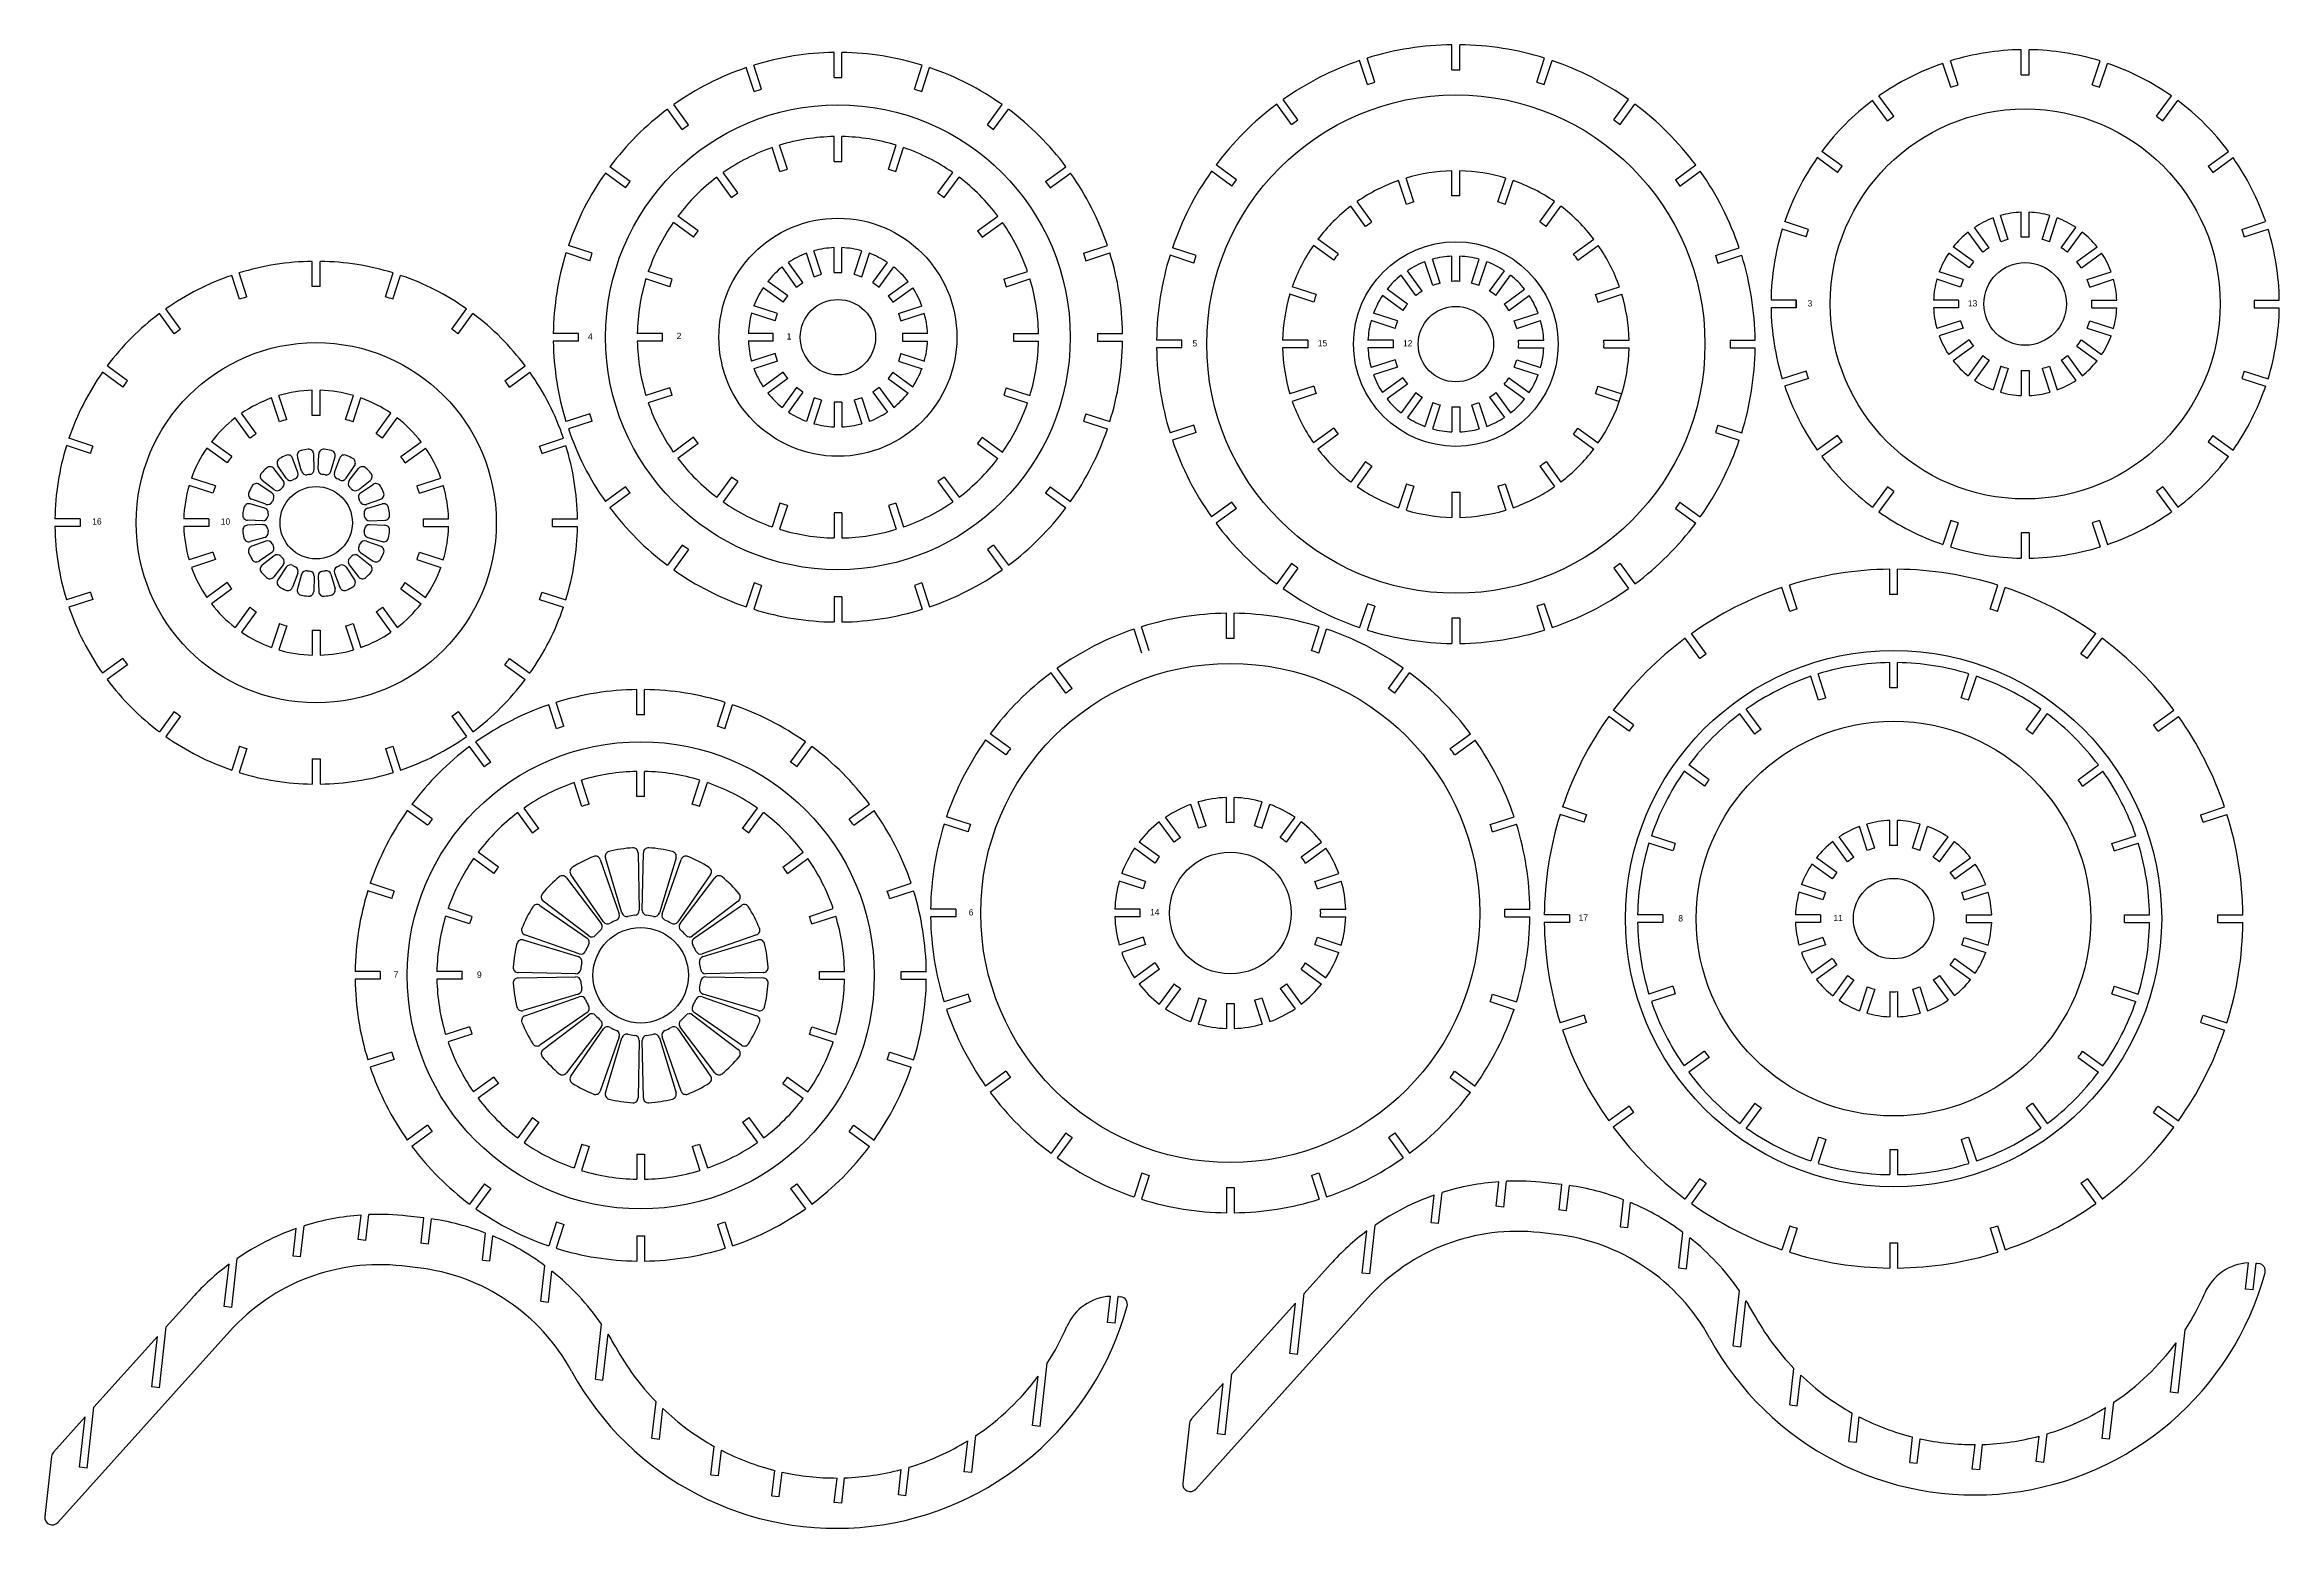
# Model space of a CAD drawing. Header units: millimetres. Extents: x -899 to 2374, y 2 to 721.
# Drawn here: x 847 to 1737, y 2 to 592 of the extents above; entities that cross this region are included whole.
import ezdxf

# ---------------------------------------------------------------- set-up
doc = ezdxf.new("R2010")
doc.units = ezdxf.units.MM

msp = doc.modelspace()

# ---------------------------------------------------------------- texts
for s, p in [('3', (1548.86, 487.71)), ('13', (1612.67, 487.72)), ('4', (1063.53, 474.52)), ('2', (1098.83, 474.72)), ('1', (1142.62, 474.57)), ('5', (1304.11, 471.82)), ('15', (1353.98, 471.86)), ('12', (1387.88, 471.81)), ('16', (866.27, 400.96)), ('10', (917.42, 400.89)), ('6', (1215.07, 245.44)), ('14', (1287.23, 245.5)), ('17', (1457.76, 243.33)), ('8', (1497.43, 243.06)), ('11', (1559.16, 243.17)), ('7', (986.21, 220.72)), ('9', (1019.37, 220.65))]:
    msp.add_text(s, height=2.5).set_placement(p)

# ---------------------------------------------------------------- linework, layer by layer
for p, q in [((1161.45, 578.76), (1161.45, 588.75)), ((1164.55, 578.76), (1164.55, 588.75)), ((1407.35, 581.85), (1407.35, 591.85)), ((1410.45, 581.85), (1410.45, 591.85)), ((1633.91, 579.86), (1633.91, 589.86)), ((1637.01, 579.86), (1637.01, 589.86)), ((1129.61, 573.23), (1126.52, 582.73)), ((1132.56, 574.18), (1129.47, 583.68)), ((1161.45, 578.76), (1164.55, 578.76)), ((1193.44, 574.18), (1196.53, 583.68)), ((1196.39, 573.23), (1199.48, 582.73)), ((1373.71, 576.03), (1370.62, 585.54)), ((1376.66, 576.99), (1373.57, 586.5)), ((1407.35, 581.85), (1410.45, 581.85)), ((1441.14, 576.99), (1444.23, 586.5)), ((1444.09, 576.03), (1447.18, 585.54)), ((1605.82, 574.92), (1602.73, 584.44)), ((1608.77, 575.88), (1605.68, 585.39)), ((1633.91, 579.86), (1637.01, 579.86)), ((1662.15, 575.88), (1665.24, 585.39)), ((1665.09, 574.92), (1668.18, 584.44)), ((1129.61, 573.23), (1132.56, 574.18)), ((1193.44, 574.18), (1196.39, 573.23)), ((1346.03, 561.93), (1340.15, 570.02)), ((1373.71, 576.03), (1376.66, 576.99)), ((1441.14, 576.99), (1444.09, 576.03)), ((1471.77, 561.93), (1477.65, 570.02)), ((1580.64, 561.55), (1574.76, 569.64)), ((1583.14, 563.37), (1577.27, 571.46)), ((1605.82, 574.92), (1608.77, 575.88)), ((1662.15, 575.88), (1665.09, 574.92)), ((1687.77, 563.37), (1693.65, 571.46)), ((1690.28, 561.55), (1696.16, 569.64)), ((1101.04, 558.12), (1095.16, 566.2)), ((1103.54, 559.95), (1097.67, 568.03)), ((1222.46, 559.95), (1228.33, 568.03)), ((1224.97, 558.12), (1230.84, 566.2)), ((1343.52, 560.1), (1337.64, 568.2)), ((1343.52, 560.1), (1346.03, 561.93)), ((1471.77, 561.93), (1474.28, 560.1)), ((1474.28, 560.1), (1480.16, 568.2)), ((1580.64, 561.55), (1583.14, 563.37)), ((1687.77, 563.37), (1690.28, 561.55)), ((1101.04, 558.12), (1103.54, 559.95)), ((1142.89, 542.39), (1139.8, 551.88)), ((1161.45, 545.33), (1161.45, 555.31)), ((1164.55, 545.33), (1164.55, 555.31)), ((1183.11, 542.39), (1186.2, 551.88)), ((1222.46, 559.95), (1224.97, 558.12)), ((1080.35, 537.44), (1072.27, 543.31)), ((1139.94, 541.43), (1136.85, 550.93)), ((1161.45, 545.33), (1164.55, 545.33)), ((1186.06, 541.43), (1189.15, 550.93)), ((1245.65, 537.44), (1253.73, 543.31)), ((1321.55, 538.13), (1313.46, 544.01)), ((1496.25, 538.13), (1504.34, 544.01)), ((1560.82, 541.04), (1552.73, 546.92)), ((1562.64, 543.55), (1554.55, 549.43)), ((1560.82, 541.04), (1562.64, 543.55)), ((1708.28, 543.55), (1716.37, 549.43)), ((1708.28, 543.55), (1710.1, 541.04)), ((1710.1, 541.04), (1718.19, 546.92)), ((1078.53, 534.93), (1070.45, 540.8)), ((1078.53, 534.93), (1080.35, 537.44)), ((1120.69, 531.08), (1114.82, 539.15)), ((1123.19, 532.9), (1117.33, 540.98)), ((1139.94, 541.43), (1142.89, 542.39)), ((1183.11, 542.39), (1186.06, 541.43)), ((1202.81, 532.9), (1208.68, 540.98)), ((1205.31, 531.08), (1211.18, 539.15)), ((1245.65, 537.44), (1247.47, 534.93)), ((1247.47, 534.93), (1255.55, 540.8)), ((1319.72, 535.62), (1311.63, 541.5)), ((1319.72, 535.62), (1321.55, 538.13)), ((1389.21, 528.33), (1386.12, 537.84)), ((1392.16, 529.29), (1389.07, 538.8)), ((1407.35, 531.69), (1407.35, 541.7)), ((1410.45, 531.69), (1410.45, 541.7)), ((1425.64, 529.29), (1428.73, 538.8)), ((1428.59, 528.33), (1431.68, 537.84)), ((1496.25, 538.13), (1498.08, 535.62)), ((1498.08, 535.62), (1506.17, 541.5)), ((1120.69, 531.08), (1123.19, 532.9)), ((1202.81, 532.9), (1205.31, 531.08)), ((1373, 519.53), (1367.12, 527.62)), ((1375.51, 521.35), (1369.63, 529.44)), ((1442.29, 521.35), (1448.17, 529.44)), ((1444.8, 519.53), (1450.68, 527.62)), ((1633.91, 515.23), (1633.91, 525.2)), ((1637.01, 515.23), (1637.01, 525.2)), ((1105.57, 515.28), (1097.5, 521.15)), ((1107.4, 517.79), (1099.32, 523.66)), ((1105.57, 515.28), (1107.4, 517.79)), ((1218.6, 517.79), (1226.68, 523.66)), ((1218.6, 517.79), (1220.43, 515.28)), ((1220.43, 515.28), (1228.5, 521.15)), ((1548.3, 515.42), (1538.79, 518.51)), ((1549.26, 518.37), (1539.75, 521.46)), ((1548.3, 515.42), (1549.26, 518.37)), ((1618.63, 509.26), (1612.77, 517.32)), ((1621.14, 511.08), (1615.28, 519.15)), ((1625.79, 513.45), (1622.71, 522.94)), ((1628.74, 514.41), (1625.66, 523.89)), ((1642.17, 514.41), (1645.25, 523.89)), ((1645.12, 513.45), (1648.2, 522.94)), ((1649.78, 511.08), (1655.64, 519.15)), ((1652.29, 509.26), (1658.15, 517.32)), ((1721.65, 518.37), (1731.16, 521.46)), ((1721.65, 518.37), (1722.61, 515.42)), ((1722.61, 515.42), (1732.12, 518.51)), ((1064.29, 505.92), (1054.79, 509)), ((1065.25, 508.86), (1055.75, 511.95)), ((1064.29, 505.92), (1065.25, 508.86)), ((1153.55, 499.54), (1150.5, 508.93)), ((1156.5, 500.5), (1153.45, 509.89)), ((1161.45, 501.29), (1161.45, 511.16)), ((1164.55, 501.29), (1164.55, 511.16)), ((1169.5, 500.5), (1172.55, 509.89)), ((1172.45, 499.54), (1175.5, 508.93)), ((1260.75, 508.86), (1270.25, 511.95)), ((1260.75, 508.86), (1261.71, 505.92)), ((1261.71, 505.92), (1271.21, 509)), ((1304.66, 504.99), (1295.15, 508.08)), ((1305.62, 507.94), (1296.11, 511.03)), ((1304.66, 504.99), (1305.62, 507.94)), ((1360.3, 506.14), (1352.21, 512.02)), ((1362.13, 508.65), (1354.03, 514.53)), ((1407.35, 497.7), (1407.35, 507.72)), ((1410.45, 497.7), (1410.45, 507.72)), ((1455.67, 508.65), (1463.77, 514.53)), ((1457.5, 506.14), (1465.59, 512.02)), ((1512.18, 507.94), (1521.69, 511.03)), ((1512.18, 507.94), (1513.14, 504.99)), ((1513.14, 504.99), (1522.65, 508.08)), ((1613.11, 503.05), (1605.04, 508.91)), ((1614.93, 505.56), (1606.86, 511.42)), ((1655.98, 505.56), (1664.05, 511.42)), ((1657.81, 503.05), (1665.87, 508.91)), ((924.86, 490.58), (921.77, 500.09)), ((927.81, 491.53), (924.72, 501.05)), ((953.83, 495.65), (953.83, 505.66)), ((956.93, 495.65), (956.93, 505.66)), ((982.94, 491.53), (986.03, 501.05)), ((985.89, 490.58), (988.98, 500.09)), ((1096.08, 495.59), (1086.59, 498.67)), ((1097.04, 498.53), (1087.55, 501.62)), ((1096.08, 495.59), (1097.04, 498.53)), ((1146.57, 495.44), (1140.77, 503.43)), ((1149.08, 497.27), (1143.28, 505.25)), ((1153.55, 499.54), (1156.5, 500.5)), ((1161.45, 501.29), (1164.55, 501.29)), ((1169.5, 500.5), (1172.45, 499.54)), ((1176.92, 497.27), (1182.72, 505.25)), ((1179.43, 495.44), (1185.23, 503.43)), ((1228.96, 498.53), (1238.45, 501.62)), ((1228.96, 498.53), (1229.92, 495.59)), ((1229.92, 495.59), (1239.41, 498.67)), ((1392.98, 492.03), (1387.09, 500.13)), ((1395.49, 493.85), (1389.6, 501.95)), ((1399.72, 496), (1396.62, 505.53)), ((1402.66, 496.96), (1399.57, 506.48)), ((1415.14, 496.96), (1418.23, 506.48)), ((1418.08, 496), (1421.18, 505.53)), ((1422.31, 493.85), (1428.2, 501.95)), ((1424.82, 492.03), (1430.71, 500.13)), ((1609.78, 495.44), (1600.29, 498.53)), ((1610.73, 498.39), (1601.25, 501.47)), ((1660.18, 498.39), (1669.66, 501.47)), ((1661.14, 495.44), (1670.62, 498.53)), ((1141.21, 489.39), (1133.22, 495.19)), ((1143.03, 491.9), (1135.04, 497.7)), ((1141.21, 489.39), (1143.03, 491.9)), ((1146.57, 495.44), (1149.08, 497.27)), ((1176.92, 497.27), (1179.43, 495.44)), ((1182.97, 491.9), (1190.96, 497.7)), ((1182.97, 491.9), (1184.79, 489.39)), ((1184.79, 489.39), (1192.78, 495.19)), ((1352.36, 489.49), (1342.85, 492.58)), ((1353.32, 492.44), (1343.81, 495.53)), ((1387.8, 486.16), (1379.7, 492.05)), ((1389.62, 488.67), (1381.52, 494.56)), ((1428.18, 488.67), (1436.28, 494.56)), ((1430, 486.16), (1438.1, 492.05)), ((1464.48, 492.44), (1473.99, 495.53)), ((1465.44, 489.49), (1474.95, 492.58)), ((1544.32, 490.28), (1534.32, 490.28)), ((1544.31, 490.23), (1544.31, 487.23)), ((1544.32, 487.18), (1544.32, 490.28)), ((1608.96, 490.28), (1598.99, 490.28)), ((1661.96, 490.28), (1671.93, 490.28)), ((1726.59, 490.28), (1736.59, 490.28)), ((1726.59, 490.28), (1726.59, 487.18)), ((898.89, 476.8), (893.01, 484.89)), ((901.39, 478.62), (895.52, 486.71)), ((1009.36, 478.62), (1015.24, 486.71)), ((1011.87, 476.8), (1017.75, 484.89)), ((1137.97, 481.97), (1128.58, 485.03)), ((1138.93, 484.92), (1129.54, 487.97)), ((1137.97, 481.97), (1138.93, 484.92)), ((1187.07, 484.92), (1196.46, 487.97)), ((1187.07, 484.92), (1188.03, 481.97)), ((1188.03, 481.97), (1197.42, 485.03)), ((1384.69, 478.99), (1375.17, 482.08)), ((1385.65, 481.94), (1376.12, 485.03)), ((1432.15, 481.94), (1441.68, 485.03)), ((1433.11, 478.99), (1442.63, 482.08)), ((1544.32, 487.18), (1534.32, 487.18)), ((1608.96, 487.18), (1598.99, 487.18)), ((1609.78, 482.02), (1600.29, 478.93)), ((1661.14, 482.02), (1670.62, 478.93)), ((1661.96, 487.18), (1671.93, 487.18)), ((1726.59, 487.18), (1736.59, 487.18)), ((1059.71, 477.02), (1049.72, 477.02)), ((1059.71, 473.92), (1049.72, 473.92)), ((1059.71, 473.92), (1059.71, 477.02)), ((1093.14, 477.02), (1083.16, 477.02)), ((1093.14, 473.92), (1083.16, 473.92)), ((1093.14, 473.92), (1093.14, 477.02)), ((1137.19, 477.02), (1127.32, 477.02)), ((1137.19, 473.92), (1127.32, 473.92)), ((1137.19, 473.92), (1137.19, 477.02)), ((1198.65, 477.02), (1188.65, 477.02)), ((1188.65, 477.02), (1188.65, 473.92)), ((1188.65, 473.92), (1198.65, 473.92)), ((1232.86, 477.02), (1242.84, 477.02)), ((1232.86, 477.02), (1232.86, 473.92)), ((1232.86, 473.92), (1242.84, 473.92)), ((1266.29, 477.02), (1276.28, 477.02)), ((1266.29, 477.02), (1266.29, 473.92)), ((1266.29, 473.92), (1276.28, 473.92)), ((1299.8, 474.3), (1289.8, 474.3)), ((1299.8, 471.2), (1299.8, 474.3)), ((1349.96, 474.3), (1339.95, 474.3)), ((1383.95, 474.3), (1373.93, 474.3)), ((1433.85, 474.3), (1443.87, 474.3)), ((1467.84, 474.3), (1477.85, 474.3)), ((1518, 474.3), (1528, 474.3)), ((1518, 474.3), (1518, 471.2)), ((1610.73, 479.07), (1601.25, 475.99)), ((1613.11, 474.41), (1605.04, 468.55)), ((1614.93, 471.9), (1606.86, 466.04)), ((1655.98, 471.9), (1664.05, 466.04)), ((1657.81, 474.41), (1665.87, 468.55)), ((1660.18, 479.07), (1669.66, 475.99)), ((880.26, 458.17), (872.17, 464.05)), ((1030.49, 458.17), (1038.58, 464.05)), ((1137.97, 468.97), (1128.58, 465.92)), ((1138.93, 466.02), (1129.54, 462.97)), ((1138.93, 466.02), (1137.97, 468.97)), ((1188.03, 468.97), (1187.07, 466.02)), ((1187.07, 466.02), (1196.46, 462.97)), ((1188.03, 468.97), (1197.42, 465.92)), ((1299.8, 471.2), (1289.8, 471.2)), ((1349.96, 471.2), (1339.95, 471.2)), ((1383.95, 471.2), (1373.93, 471.2)), ((1384.69, 466.51), (1375.17, 463.42)), ((1385.65, 463.57), (1376.12, 460.47)), ((1432.15, 463.57), (1441.68, 460.47)), ((1433.11, 466.51), (1442.63, 463.42)), ((1433.85, 471.2), (1443.87, 471.2)), ((1467.84, 471.2), (1477.85, 471.2)), ((1518, 471.2), (1528, 471.2)), ((1618.63, 468.2), (1612.77, 460.14)), ((1621.14, 466.38), (1615.28, 458.32)), ((1625.79, 464.01), (1622.71, 454.53)), ((1628.74, 463.05), (1625.66, 453.57)), ((1642.17, 463.05), (1645.25, 453.57)), ((1645.12, 464.01), (1648.2, 454.53)), ((1649.78, 466.38), (1655.64, 458.32)), ((1652.29, 468.2), (1658.15, 460.14)), ((878.44, 455.66), (870.35, 461.54)), ((953.83, 444.36), (953.83, 454.37)), ((956.93, 444.36), (956.93, 454.37)), ((1032.31, 455.66), (1040.41, 461.54)), ((1096.08, 455.36), (1086.59, 452.27)), ((1097.04, 452.41), (1096.08, 455.36)), ((1141.21, 461.55), (1133.22, 455.75)), ((1143.03, 459.05), (1135.04, 453.24)), ((1146.57, 455.5), (1140.77, 447.51)), ((1143.03, 459.05), (1141.21, 461.55)), ((1149.08, 453.68), (1143.28, 445.69)), ((1149.08, 453.68), (1146.57, 455.5)), ((1179.43, 455.5), (1176.92, 453.68)), ((1176.92, 453.68), (1182.72, 445.69)), ((1179.43, 455.5), (1185.23, 447.51)), ((1184.79, 461.55), (1182.97, 459.05)), ((1182.97, 459.05), (1190.96, 453.24)), ((1184.79, 461.55), (1192.78, 455.75)), ((1229.92, 455.36), (1228.96, 452.41)), ((1229.92, 455.36), (1239.41, 452.27)), ((1352.36, 456.01), (1342.85, 452.92)), ((1387.8, 459.34), (1379.7, 453.45)), ((1389.62, 456.83), (1381.52, 450.94)), ((1428.18, 456.83), (1436.28, 450.94)), ((1430, 459.34), (1438.1, 453.45)), ((1465.44, 456.01), (1474.95, 452.92)), ((1548.3, 462.04), (1538.79, 458.95)), ((1549.26, 459.09), (1539.75, 456)), ((1549.26, 459.09), (1548.3, 462.04)), ((1633.91, 462.23), (1633.91, 452.26)), ((1637.01, 462.23), (1637.01, 452.26)), ((1722.61, 462.04), (1721.65, 459.09)), ((1721.65, 459.09), (1731.16, 456)), ((1722.61, 462.04), (1732.12, 458.95)), ((931.54, 437.12), (925.66, 445.22)), ((940.71, 441.8), (937.62, 451.31)), ((943.66, 442.75), (940.57, 452.27)), ((967.09, 442.75), (970.18, 452.27)), ((970.04, 441.8), (973.13, 451.31)), ((979.21, 437.12), (985.09, 445.22)), ((1064.29, 445.03), (1054.79, 441.94)), ((1065.25, 442.08), (1064.29, 445.03)), ((1097.04, 452.41), (1087.55, 449.33)), ((1153.55, 451.4), (1150.5, 442.01)), ((1156.5, 450.44), (1153.45, 441.06)), ((1156.5, 450.44), (1153.55, 451.4)), ((1161.45, 449.66), (1161.45, 439.79)), ((1164.55, 449.66), (1161.45, 449.66)), ((1164.55, 449.66), (1164.55, 439.79)), ((1172.45, 451.4), (1169.5, 450.44)), ((1169.5, 450.44), (1172.55, 441.06)), ((1172.45, 451.4), (1175.5, 442.01)), ((1228.96, 452.41), (1238.45, 449.33)), ((1261.71, 445.03), (1260.75, 442.08)), ((1261.71, 445.03), (1271.21, 441.94)), ((1353.32, 453.06), (1343.81, 449.97)), ((1392.98, 453.48), (1387.09, 445.37)), ((1395.49, 451.65), (1389.6, 443.55)), ((1399.72, 449.5), (1396.62, 439.98)), ((1402.66, 448.54), (1399.57, 439.02)), ((1407.35, 447.8), (1407.35, 437.78)), ((1410.45, 447.8), (1410.45, 437.78)), ((1415.14, 448.54), (1418.23, 439.02)), ((1418.08, 449.5), (1421.18, 439.98)), ((1422.31, 451.65), (1428.2, 443.55)), ((1424.82, 453.48), (1430.71, 445.37)), ((1464.48, 453.06), (1473.99, 449.97)), ((929.03, 435.3), (923.15, 443.4)), ((981.72, 435.3), (987.6, 443.4)), ((1065.25, 442.08), (1055.75, 438.99)), ((1260.75, 442.08), (1270.25, 438.99)), ((1304.66, 440.51), (1295.15, 437.42)), ((1305.62, 437.56), (1296.11, 434.47)), ((1305.62, 437.56), (1304.66, 440.51)), ((1360.3, 439.36), (1352.21, 433.48)), ((1362.13, 436.85), (1354.03, 430.97)), ((1455.67, 436.85), (1463.77, 430.97)), ((1457.5, 439.36), (1465.59, 433.48)), ((1513.14, 440.51), (1512.18, 437.56)), ((1512.18, 437.56), (1521.69, 434.47)), ((1513.14, 440.51), (1522.65, 437.42)), ((1560.82, 436.42), (1552.73, 430.54)), ((1562.64, 433.91), (1560.82, 436.42)), ((1710.1, 436.42), (1708.28, 433.91)), ((1710.1, 436.42), (1718.19, 430.54)), ((865.52, 429.25), (856.01, 432.34)), ((866.48, 432.19), (856.97, 435.28)), ((919.93, 425.52), (911.84, 431.4)), ((921.76, 428.02), (913.66, 433.9)), ((948.06, 421.69), (945.99, 427.35)), ((949.53, 422.17), (947.88, 427.96)), ((954.6, 422.97), (954.39, 428.99)), ((956.15, 422.97), (956.37, 428.99)), ((961.22, 422.17), (962.87, 427.96)), ((962.69, 421.69), (964.76, 427.35)), ((989, 428.02), (997.09, 433.9)), ((990.82, 425.52), (998.91, 431.4)), ((1044.27, 432.19), (1053.78, 435.28)), ((1045.23, 429.25), (1054.74, 432.34)), ((1105.57, 435.67), (1097.5, 429.8)), ((1107.4, 433.16), (1099.32, 427.29)), ((1107.4, 433.16), (1105.57, 435.67)), ((1220.43, 435.67), (1218.6, 433.16)), ((1218.6, 433.16), (1226.68, 427.29)), ((1220.43, 435.67), (1228.5, 429.8)), ((1562.64, 433.91), (1554.55, 428.03)), ((1708.28, 433.91), (1716.37, 428.03)), ((915.26, 416.34), (905.75, 419.44)), ((938.61, 414.82), (933.86, 418.54)), ((942.24, 418.45), (938.52, 423.19)), ((943.49, 419.36), (940.13, 424.36)), ((967.27, 419.36), (970.63, 424.36)), ((968.52, 418.45), (972.23, 423.19)), ((972.15, 414.82), (976.89, 418.54)), ((995.49, 416.34), (1005.01, 419.44)), ((1120.69, 419.87), (1114.82, 411.79)), ((1123.19, 418.05), (1117.33, 409.97)), ((1123.19, 418.05), (1120.69, 419.87)), ((1205.31, 419.87), (1202.81, 418.05)), ((1202.81, 418.05), (1208.68, 409.97)), ((1205.31, 419.87), (1211.18, 411.79)), ((1373, 425.98), (1367.12, 417.88)), ((1375.51, 424.15), (1369.63, 416.06)), ((1442.29, 424.15), (1448.17, 416.06)), ((1444.8, 425.98), (1450.68, 417.88)), ((914.3, 413.4), (904.79, 416.49)), ((934.89, 407.52), (929.1, 409.18)), ((935.37, 409), (929.71, 411.06)), ((937.7, 413.57), (932.7, 416.93)), ((973.06, 413.57), (978.06, 416.93)), ((975.39, 409), (981.05, 411.06)), ((975.87, 407.52), (981.66, 409.18)), ((996.45, 413.4), (1005.97, 416.49)), ((1078.53, 416.02), (1070.45, 410.14)), ((1080.35, 413.51), (1072.27, 407.64)), ((1080.35, 413.51), (1078.53, 416.02)), ((1139.94, 409.51), (1136.85, 400.02)), ((1142.89, 408.56), (1139.94, 409.51)), ((1186.06, 409.51), (1183.11, 408.56)), ((1186.06, 409.51), (1189.15, 400.02)), ((1247.47, 416.02), (1245.65, 413.51)), ((1245.65, 413.51), (1253.73, 407.64)), ((1247.47, 416.02), (1255.55, 410.14)), ((1319.72, 409.88), (1311.63, 404)), ((1321.55, 407.37), (1319.72, 409.88)), ((1389.21, 417.17), (1386.12, 407.66)), ((1392.16, 416.21), (1389.07, 406.7)), ((1407.35, 413.81), (1407.35, 403.8)), ((1410.45, 413.81), (1410.45, 403.8)), ((1425.64, 416.21), (1428.73, 406.7)), ((1428.59, 417.17), (1431.68, 407.66)), ((1498.08, 409.88), (1496.25, 407.37)), ((1498.08, 409.88), (1506.17, 404)), ((1580.64, 415.91), (1574.76, 407.82)), ((1583.14, 414.09), (1577.27, 406)), ((1583.14, 414.09), (1580.64, 415.91)), ((1690.28, 415.91), (1687.77, 414.09)), ((1687.77, 414.09), (1693.65, 406)), ((1690.28, 415.91), (1696.16, 407.82)), ((861.4, 403.23), (851.4, 403.23)), ((912.69, 403.23), (902.69, 403.23)), ((934.08, 402.45), (928.07, 402.67)), ((934.08, 400.91), (928.07, 400.69)), ((976.67, 402.45), (982.69, 402.67)), ((976.67, 400.91), (982.69, 400.69)), ((998.06, 403.23), (1008.07, 403.23)), ((1049.35, 403.23), (1059.35, 403.23)), ((1142.89, 408.56), (1139.8, 399.06)), ((1161.45, 405.62), (1161.45, 395.63)), ((1164.55, 405.62), (1161.45, 405.62)), ((1164.55, 405.62), (1164.55, 395.63)), ((1183.11, 408.56), (1186.2, 399.06)), ((1321.55, 407.37), (1313.46, 401.49)), ((1496.25, 407.37), (1504.34, 401.49)), ((1605.82, 402.54), (1602.73, 393.02)), ((1608.77, 401.58), (1605.68, 392.07)), ((1608.77, 401.58), (1605.82, 402.54)), ((1665.09, 402.54), (1662.15, 401.58)), ((1662.15, 401.58), (1665.24, 392.07)), ((1665.09, 402.54), (1668.18, 393.02)), ((861.4, 400.13), (851.4, 400.13)), ((912.69, 400.13), (902.69, 400.13)), ((934.89, 395.84), (929.1, 394.18)), ((935.37, 394.37), (929.71, 392.3)), ((975.39, 394.37), (981.05, 392.3)), ((975.87, 395.84), (981.66, 394.18)), ((998.06, 400.13), (1008.07, 400.13)), ((1049.35, 400.13), (1059.35, 400.13)), ((1101.04, 392.82), (1095.16, 384.74)), ((1103.54, 391), (1101.04, 392.82)), ((1224.97, 392.82), (1222.46, 391)), ((1224.97, 392.82), (1230.84, 384.74)), ((1633.91, 397.6), (1633.91, 387.6)), ((1637.01, 397.6), (1633.91, 397.6)), ((1637.01, 397.6), (1637.01, 387.6)), ((914.3, 389.96), (904.79, 386.87)), ((915.26, 387.02), (905.75, 383.92)), ((937.7, 389.79), (932.7, 386.43)), ((938.61, 388.54), (933.86, 384.82)), ((942.24, 384.91), (938.52, 380.17)), ((943.49, 384), (940.13, 379)), ((967.27, 384), (970.63, 379)), ((968.52, 384.91), (972.23, 380.17)), ((972.15, 388.54), (976.89, 384.82)), ((973.06, 389.79), (978.06, 386.43)), ((995.49, 387.02), (1005.01, 383.92)), ((996.45, 389.96), (1005.97, 386.87)), ((1103.54, 391), (1097.67, 382.92)), ((1222.46, 391), (1228.33, 382.92)), ((1343.52, 385.4), (1337.64, 377.31)), ((1346.03, 383.57), (1340.15, 375.48)), ((1346.03, 383.57), (1343.52, 385.4)), ((1474.28, 385.4), (1471.77, 383.57)), ((1471.77, 383.57), (1477.65, 375.48)), ((1474.28, 385.4), (1480.16, 377.31)), ((1581.54, 373.18), (1581.54, 383.18)), ((1584.64, 373.18), (1584.64, 383.18)), ((865.52, 374.12), (856.01, 371.02)), ((919.93, 377.85), (911.84, 371.96)), ((921.76, 375.34), (913.66, 369.46)), ((948.06, 381.67), (945.99, 376.01)), ((949.53, 381.19), (947.88, 375.4)), ((954.6, 380.39), (954.39, 374.37)), ((956.15, 380.39), (956.37, 374.37)), ((961.22, 381.19), (962.87, 375.4)), ((962.69, 381.67), (964.76, 376.01)), ((989, 375.34), (997.09, 369.46)), ((990.82, 377.85), (998.91, 371.96)), ((1045.23, 374.12), (1054.74, 371.02)), ((1129.61, 377.72), (1126.52, 368.22)), ((1132.56, 376.76), (1129.47, 367.26)), ((1132.56, 376.76), (1129.61, 377.72)), ((1196.39, 377.72), (1193.44, 376.76)), ((1193.44, 376.76), (1196.53, 367.26)), ((1196.39, 377.72), (1199.48, 368.22)), ((1541.75, 366.39), (1538.66, 375.9)), ((1544.7, 367.35), (1541.61, 376.86)), ((1621.48, 367.35), (1624.57, 376.86)), ((1624.43, 366.39), (1627.52, 375.9)), ((866.48, 371.17), (856.97, 368.08)), ((929.03, 368.06), (923.15, 359.96)), ((931.54, 366.24), (925.66, 358.14)), ((979.21, 366.24), (985.09, 358.14)), ((981.72, 368.06), (987.6, 359.96)), ((1044.27, 371.17), (1053.78, 368.08)), ((1161.45, 372.18), (1161.45, 362.2)), ((1164.55, 372.18), (1161.45, 372.18)), ((1164.55, 372.18), (1164.55, 362.2)), ((1317.59, 355.64), (1317.59, 365.64)), ((1320.69, 355.64), (1320.69, 365.64)), ((1373.71, 369.47), (1370.62, 359.96)), ((1376.66, 368.51), (1373.57, 359)), ((1376.66, 368.51), (1373.71, 369.47)), ((1444.09, 369.47), (1441.14, 368.51)), ((1441.14, 368.51), (1444.23, 359)), ((1444.09, 369.47), (1447.18, 359.96)), ((940.71, 361.56), (937.62, 352.05)), ((943.66, 360.61), (940.57, 351.09)), ((953.83, 359), (953.83, 348.99)), ((956.93, 359), (956.93, 348.99)), ((967.09, 360.61), (970.18, 351.09)), ((970.04, 361.56), (973.13, 352.05)), ((1283.91, 349.82), (1280.82, 359.33)), ((1286.86, 350.77), (1283.77, 360.28)), ((1351.42, 350.77), (1354.51, 360.28)), ((1354.37, 349.82), (1357.46, 359.33)), ((1407.35, 363.65), (1407.35, 353.65)), ((1410.45, 363.65), (1407.35, 363.65)), ((1410.45, 363.65), (1410.45, 353.65)), ((1506.01, 347.63), (1500.13, 355.72)), ((1508.52, 349.46), (1502.64, 357.55)), ((1657.66, 349.46), (1663.54, 357.55)), ((1660.17, 347.63), (1666.05, 355.72)), ((878.44, 347.7), (870.35, 341.82)), ((1032.31, 347.7), (1040.41, 341.82)), ((880.26, 345.19), (872.17, 339.31)), ((1030.49, 345.19), (1038.58, 339.31)), ((1253.68, 333.87), (1247.8, 341.96)), ((1256.19, 335.69), (1250.31, 343.78)), ((1382.09, 335.69), (1387.97, 343.78)), ((1384.6, 333.87), (1390.48, 341.96)), ((1553.23, 331.06), (1550.14, 340.57)), ((1556.18, 332.02), (1553.09, 341.53)), ((1581.54, 336.03), (1581.54, 346.04)), ((1584.64, 336.03), (1584.64, 346.04)), ((1610, 332.02), (1613.09, 341.53)), ((1612.95, 331.06), (1616.04, 340.57)), ((1051, 319.75), (1047.91, 329.26)), ((1053.95, 320.71), (1050.86, 330.22)), ((1082.96, 325.3), (1082.96, 335.3)), ((1086.06, 325.3), (1086.06, 335.3)), ((1115.08, 320.71), (1118.17, 330.22)), ((1118.02, 319.75), (1121.11, 329.26)), ((898.89, 326.56), (893.01, 318.47)), ((901.39, 324.74), (895.52, 316.65)), ((1009.36, 324.74), (1015.24, 316.65)), ((1011.87, 326.56), (1017.75, 318.47)), ((1477.81, 318.75), (1469.72, 324.63)), ((1479.63, 321.26), (1471.54, 327.14)), ((1527.84, 317.58), (1521.97, 325.67)), ((1530.35, 319.4), (1524.47, 327.49)), ((1635.82, 319.4), (1641.7, 327.49)), ((1638.33, 317.58), (1644.21, 325.67)), ((1686.54, 321.26), (1694.63, 327.14)), ((1688.36, 318.75), (1696.45, 324.63)), ((924.86, 312.78), (921.77, 303.27)), ((927.81, 311.83), (924.72, 302.31)), ((982.94, 311.83), (986.03, 302.31)), ((985.89, 312.78), (988.98, 303.27)), ((1022.32, 304.59), (1016.45, 312.68)), ((1024.83, 306.42), (1018.95, 314.51)), ((1144.19, 306.42), (1150.07, 314.51)), ((1146.7, 304.59), (1152.58, 312.68)), ((1229.86, 309.36), (1221.77, 315.24)), ((1231.68, 311.87), (1223.59, 317.74)), ((1406.6, 311.87), (1414.69, 317.74)), ((1408.43, 309.36), (1416.52, 315.24)), ((953.83, 307.71), (953.83, 297.71)), ((956.93, 307.71), (956.93, 297.71)), ((1082.96, 292.74), (1082.96, 302.74)), ((1086.06, 292.74), (1086.06, 302.74)), ((1507.87, 296.92), (1499.77, 302.8)), ((1509.69, 299.42), (1501.6, 305.3)), ((1656.49, 299.42), (1664.58, 305.3)), ((1658.31, 296.92), (1666.4, 302.8)), ((1061.07, 288.78), (1057.98, 298.29)), ((1064.02, 289.74), (1060.93, 299.25)), ((1105.01, 289.74), (1108.1, 299.25)), ((1107.96, 288.78), (1111.05, 298.29)), ((999.73, 281.32), (991.64, 287.19)), ((1001.56, 283.82), (993.46, 289.7)), ((1041.47, 278.25), (1035.59, 286.34)), ((1043.97, 280.07), (1038.1, 288.16)), ((1125.05, 280.07), (1130.93, 288.16)), ((1127.56, 278.25), (1133.44, 286.34)), ((1167.47, 283.82), (1175.56, 289.7)), ((1169.29, 281.32), (1177.39, 287.19)), ((1215.73, 281.63), (1206.22, 284.73)), ((1306.56, 280.1), (1303.47, 289.62)), ((1309.51, 281.06), (1306.42, 290.58)), ((1317.59, 282.34), (1317.59, 292.35)), ((1320.69, 282.34), (1320.69, 292.35)), ((1328.77, 281.06), (1331.86, 290.58)), ((1331.72, 280.1), (1334.81, 289.62)), ((1422.55, 281.63), (1432.06, 284.73)), ((1459.92, 282.57), (1450.41, 285.66)), ((1460.88, 285.52), (1451.37, 288.61)), ((1705.3, 285.52), (1714.81, 288.61)), ((1706.25, 282.57), (1715.77, 285.66)), ((1214.77, 278.69), (1205.26, 281.78)), ((1296.77, 274.57), (1290.88, 282.66)), ((1299.27, 276.39), (1293.39, 284.48)), ((1339.01, 276.39), (1344.89, 284.48)), ((1341.52, 274.57), (1347.4, 282.66)), ((1423.51, 278.69), (1433.02, 281.78)), ((1496.21, 274.04), (1486.7, 277.13)), ((1567.28, 268.58), (1561.39, 276.68)), ((1572.64, 271.31), (1569.55, 280.83)), ((1575.59, 272.27), (1572.5, 281.79)), ((1581.54, 273.21), (1581.54, 283.22)), ((1584.64, 273.21), (1584.64, 283.22)), ((1590.59, 272.27), (1593.68, 281.79)), ((1593.53, 271.31), (1596.63, 280.83)), ((1598.9, 268.58), (1604.78, 276.68)), ((1669.97, 274.04), (1679.48, 277.13)), ((1026.08, 262.17), (1017.99, 268.05)), ((1027.9, 264.68), (1019.81, 270.56)), ((1068.43, 267.7), (1075.97, 246.11)), ((1077.04, 246.46), (1070.45, 268.35)), ((1083.45, 270.41), (1083.95, 247.55)), ((1085.08, 247.55), (1085.58, 270.41)), ((1098.58, 268.35), (1091.99, 246.46)), ((1093.06, 246.11), (1100.6, 267.7)), ((1141.13, 264.68), (1149.22, 270.56)), ((1142.95, 262.17), (1151.04, 268.05)), ((1289.16, 266.27), (1281.06, 272.15)), ((1290.98, 268.78), (1282.89, 274.66)), ((1347.3, 268.78), (1355.4, 274.66)), ((1349.12, 266.27), (1357.22, 272.15)), ((1495.25, 271.09), (1485.74, 274.18)), ((1560.51, 262.5), (1552.41, 268.38)), ((1564.77, 266.76), (1558.89, 274.86)), ((1601.41, 266.76), (1607.29, 274.86)), ((1605.66, 262.5), (1613.76, 268.38)), ((1670.92, 271.09), (1680.44, 274.18)), ((986.4, 255.14), (976.89, 258.23)), ((1054.98, 260.47), (1068.82, 242.27)), ((1069.74, 242.93), (1056.7, 261.72)), ((1112.32, 261.72), (1099.29, 242.93)), ((1100.2, 242.27), (1114.04, 260.47)), ((1182.63, 255.14), (1192.14, 258.23)), ((1284.49, 256.04), (1274.97, 259.13)), ((1285.45, 258.98), (1275.93, 262.08)), ((1352.84, 258.98), (1362.36, 262.08)), ((1353.8, 256.04), (1363.31, 259.13)), ((1558.69, 259.99), (1550.59, 265.87)), ((1607.49, 259.99), (1615.59, 265.87)), ((985.44, 252.2), (975.93, 255.29)), ((1044.43, 249.44), (1063.21, 236.41)), ((1063.88, 237.32), (1045.68, 251.17)), ((1123.35, 251.17), (1105.15, 237.32)), ((1105.81, 236.41), (1124.6, 249.44)), ((1183.59, 252.2), (1193.1, 255.29)), ((1555, 251.68), (1545.48, 254.77)), ((1555.96, 254.63), (1546.44, 257.72)), ((1610.22, 254.63), (1619.74, 257.72)), ((1611.18, 251.68), (1620.7, 254.77)), ((1016.41, 242.13), (1006.9, 245.22)), ((1017.37, 245.08), (1007.86, 248.17)), ((1151.66, 245.08), (1161.17, 248.17)), ((1152.62, 242.13), (1162.13, 245.22)), ((1209.91, 247.96), (1199.91, 247.96)), ((1209.91, 244.86), (1199.91, 244.86)), ((1283.21, 247.96), (1273.2, 247.96)), ((1283.21, 244.86), (1273.2, 244.86)), ((1355.08, 247.96), (1365.08, 247.96)), ((1355.08, 244.86), (1365.08, 244.86)), ((1428.38, 247.96), (1438.38, 247.96)), ((1428.38, 244.86), (1438.38, 244.86)), ((1454.09, 245.73), (1444.09, 245.73)), ((1454.09, 242.63), (1444.09, 242.63)), ((1491.23, 245.73), (1481.23, 245.73)), ((1491.23, 242.63), (1481.23, 242.63)), ((1554.06, 245.73), (1544.05, 245.73)), ((1554.06, 242.63), (1544.05, 242.63)), ((1612.12, 245.73), (1622.13, 245.73)), ((1612.12, 242.63), (1622.13, 242.63)), ((1674.94, 245.73), (1684.94, 245.73)), ((1674.94, 242.63), (1684.94, 242.63)), ((1712.09, 245.73), (1722.09, 245.73)), ((1712.09, 242.63), (1722.09, 242.63)), ((1037.8, 235.7), (1059.69, 229.11)), ((1060.04, 230.18), (1038.45, 237.72)), ((1130.58, 237.72), (1108.99, 230.18)), ((1109.34, 229.11), (1131.23, 235.7)), ((1284.49, 236.78), (1274.97, 233.68)), ((1285.45, 233.83), (1275.93, 230.73)), ((1352.84, 233.83), (1362.36, 230.73)), ((1353.8, 236.78), (1363.31, 233.68)), ((1555, 236.68), (1545.48, 233.59)), ((1555.96, 233.73), (1546.44, 230.64)), ((1610.22, 233.73), (1619.74, 230.64)), ((1611.18, 236.68), (1620.7, 233.59)), ((980.85, 223.18), (970.84, 223.18)), ((1013.41, 223.18), (1003.41, 223.18)), ((1058.6, 222.2), (1035.74, 222.7)), ((1133.29, 222.7), (1110.43, 222.2)), ((1155.62, 223.18), (1165.62, 223.18)), ((1188.18, 223.18), (1198.18, 223.18)), ((1289.16, 226.54), (1281.06, 220.66)), ((1290.98, 224.03), (1282.89, 218.15)), ((1347.3, 224.03), (1355.4, 218.15)), ((1349.12, 226.54), (1357.22, 220.66)), ((1558.69, 228.37), (1550.59, 222.49)), ((1560.51, 225.86), (1552.41, 219.98)), ((1605.66, 225.86), (1613.76, 219.98)), ((1607.49, 228.37), (1615.59, 222.49)), ((980.85, 220.08), (970.84, 220.08)), ((1013.41, 220.08), (1003.41, 220.08)), ((1035.74, 220.57), (1058.6, 221.07)), ((1059.69, 214.16), (1037.8, 207.57)), ((1131.23, 207.57), (1109.34, 214.16)), ((1110.43, 221.07), (1133.29, 220.57)), ((1155.62, 220.08), (1165.62, 220.08)), ((1188.18, 220.08), (1198.18, 220.08)), ((1214.77, 214.12), (1205.26, 211.03)), ((1296.77, 218.25), (1290.88, 210.15)), ((1299.27, 216.42), (1293.39, 208.33)), ((1339.01, 216.42), (1344.89, 208.33)), ((1341.52, 218.25), (1347.4, 210.15)), ((1423.51, 214.12), (1433.02, 211.03)), ((1495.25, 217.27), (1485.74, 214.18)), ((1496.21, 214.32), (1486.7, 211.23)), ((1564.77, 221.6), (1558.89, 213.51)), ((1567.28, 219.78), (1561.39, 211.68)), ((1572.64, 217.05), (1569.55, 207.53)), ((1575.59, 216.09), (1572.5, 206.57)), ((1581.54, 215.15), (1581.54, 205.14)), ((1584.64, 215.15), (1584.64, 205.14)), ((1590.59, 216.09), (1593.68, 206.57)), ((1593.53, 217.05), (1596.63, 207.53)), ((1598.9, 219.78), (1604.78, 211.68)), ((1601.41, 221.6), (1607.29, 213.51)), ((1669.97, 214.32), (1679.48, 211.23)), ((1670.92, 217.27), (1680.44, 214.18)), ((1038.45, 205.55), (1060.04, 213.09)), ((1063.21, 206.86), (1044.43, 193.82)), ((1045.68, 192.1), (1063.88, 205.94)), ((1105.15, 205.94), (1123.35, 192.1)), ((1124.6, 193.82), (1105.81, 206.86)), ((1108.99, 213.09), (1130.58, 205.55)), ((1215.73, 211.18), (1206.22, 208.09)), ((1306.56, 212.71), (1303.47, 203.19)), ((1309.51, 211.75), (1306.42, 202.23)), ((1317.59, 210.47), (1317.59, 200.46)), ((1320.69, 210.47), (1320.69, 200.46)), ((1328.77, 211.75), (1331.86, 202.23)), ((1331.72, 212.71), (1334.81, 203.19)), ((1422.55, 211.18), (1432.06, 208.09)), ((1459.92, 205.79), (1450.41, 202.7)), ((1706.25, 205.79), (1715.77, 202.7)), ((1016.41, 201.14), (1006.9, 198.05)), ((1017.37, 198.19), (1007.86, 195.1)), ((1068.82, 201), (1054.98, 182.8)), ((1056.7, 181.55), (1069.74, 200.33)), ((1075.97, 197.16), (1068.43, 175.57)), ((1070.45, 174.92), (1077.04, 196.81)), ((1083.95, 195.72), (1083.45, 172.86)), ((1085.58, 172.86), (1085.08, 195.72)), ((1091.99, 196.81), (1098.58, 174.92)), ((1100.6, 175.57), (1093.06, 197.16)), ((1099.29, 200.33), (1112.32, 181.55)), ((1114.04, 182.8), (1100.2, 201)), ((1151.66, 198.19), (1161.17, 195.1)), ((1152.62, 201.14), (1162.13, 198.05)), ((1460.88, 202.84), (1451.37, 199.75)), ((1705.3, 202.84), (1714.81, 199.75)), ((985.44, 191.07), (975.93, 187.98)), ((986.4, 188.12), (976.89, 185.03)), ((1182.63, 188.12), (1192.14, 185.03)), ((1183.59, 191.07), (1193.1, 187.98)), ((1507.87, 191.44), (1499.77, 185.57)), ((1509.69, 188.94), (1501.6, 183.06)), ((1656.49, 188.94), (1664.58, 183.06)), ((1658.31, 191.44), (1666.4, 185.57)), ((1026.08, 181.1), (1017.99, 175.22)), ((1027.9, 178.59), (1019.81, 172.71)), ((1141.13, 178.59), (1149.22, 172.71)), ((1142.95, 181.1), (1151.04, 175.22)), ((1229.86, 183.45), (1221.77, 177.57)), ((1231.68, 180.94), (1223.59, 175.07)), ((1406.6, 180.94), (1414.69, 175.07)), ((1408.43, 183.45), (1416.52, 177.57)), ((1477.81, 169.61), (1469.72, 163.73)), ((1527.84, 170.78), (1521.97, 162.69)), ((1638.33, 170.78), (1644.21, 162.69)), ((1688.36, 169.61), (1696.45, 163.73)), ((999.73, 161.95), (991.64, 156.07)), ((1041.47, 165.02), (1035.59, 156.93)), ((1043.97, 163.2), (1038.1, 155.11)), ((1125.05, 163.2), (1130.93, 155.11)), ((1127.56, 165.02), (1133.44, 156.93)), ((1169.29, 161.95), (1177.39, 156.07)), ((1479.63, 167.1), (1471.54, 161.22)), ((1530.35, 168.96), (1524.47, 160.87)), ((1635.82, 168.96), (1641.7, 160.87)), ((1686.54, 167.1), (1694.63, 161.22)), ((1001.56, 159.45), (993.46, 153.57)), ((1061.07, 154.49), (1057.98, 144.98)), ((1064.02, 153.53), (1060.93, 144.02)), ((1105.01, 153.53), (1108.1, 144.02)), ((1107.96, 154.49), (1111.05, 144.98)), ((1167.47, 159.45), (1175.56, 153.57)), ((1253.68, 158.94), (1247.8, 150.85)), ((1256.19, 157.12), (1250.31, 149.03)), ((1382.09, 157.12), (1387.97, 149.03)), ((1384.6, 158.94), (1390.48, 150.85)), ((1553.23, 157.3), (1550.14, 147.79)), ((1556.18, 156.34), (1553.09, 146.83)), ((1581.54, 152.33), (1581.54, 142.33)), ((1584.64, 152.33), (1584.64, 142.33)), ((1610, 156.34), (1613.09, 146.83)), ((1612.95, 157.3), (1616.04, 147.79)), ((1082.96, 150.53), (1082.96, 140.53)), ((1086.06, 150.53), (1086.06, 140.53)), ((1283.91, 143), (1280.82, 133.48)), ((1354.37, 143), (1357.46, 133.48)), ((1022.32, 138.68), (1016.45, 130.58)), ((1024.83, 136.85), (1018.95, 128.76)), ((1144.19, 136.85), (1150.07, 128.76)), ((1146.7, 138.68), (1152.58, 130.58)), ((1286.86, 142.04), (1283.77, 132.53)), ((1317.59, 137.17), (1317.59, 127.17)), ((1320.69, 137.17), (1320.69, 127.17)), ((1351.42, 142.04), (1354.51, 132.53)), ((1399.06, 123.18), (1400.3, 134.16)), ((1399.06, 123.18), (1400.3, 134.16)), ((1402.04, 122.85), (1403.44, 135.2)), ((1402.04, 122.85), (1403.44, 135.2)), ((1424.96, 129.78), (1426.07, 139.5)), ((1424.96, 129.78), (1426.07, 139.5)), ((1427.94, 129.44), (1429.1, 139.68)), ((1427.94, 129.44), (1429.1, 139.68)), ((1450.9, 138.41), (1444.57, 139.13)), ((1450.9, 138.41), (1444.57, 139.13)), ((1449.97, 128.46), (1451.1, 138.39)), ((1449.97, 128.46), (1451.1, 138.39)), ((1450.9, 138.41), (1451.1, 138.39)), ((1450.9, 138.41), (1451.1, 138.39)), ((1452.95, 128.12), (1454.07, 138)), ((1452.95, 128.12), (1454.07, 138)), ((1506.01, 140.73), (1500.13, 132.64)), ((1508.52, 138.9), (1502.64, 130.81)), ((1657.66, 138.9), (1663.54, 130.81)), ((1660.17, 140.73), (1666.05, 132.64)), ((972.12, 116.51), (973.22, 126.23)), ((972.12, 116.51), (973.22, 126.23)), ((975.1, 116.17), (976.26, 126.41)), ((975.1, 116.17), (976.26, 126.41)), ((998.05, 125.14), (991.72, 125.86)), ((998.05, 125.14), (991.72, 125.86)), ((997.13, 115.19), (998.25, 125.12)), ((997.13, 115.19), (998.25, 125.12)), ((998.05, 125.14), (998.25, 125.12)), ((998.05, 125.14), (998.25, 125.12)), ((1000.11, 114.85), (1001.23, 124.73)), ((1000.11, 114.85), (1001.23, 124.73)), ((1427.94, 129.44), (1424.96, 129.78)), ((1427.94, 129.44), (1424.96, 129.78)), ((1449.77, 128.48), (1452.95, 128.12)), ((1449.77, 128.48), (1452.95, 128.12)), ((1474.36, 121.59), (1475.58, 132.37)), ((1474.36, 121.59), (1475.58, 132.37)), ((1477.34, 121.26), (1478.46, 131.21)), ((1477.34, 121.26), (1478.46, 131.21)), ((946.21, 109.91), (947.46, 120.89)), ((946.21, 109.91), (947.46, 120.89)), ((949.19, 109.58), (950.59, 121.93)), ((949.19, 109.58), (950.59, 121.93)), ((975.1, 116.17), (972.12, 116.51)), ((975.1, 116.17), (972.12, 116.51)), ((1021.51, 108.32), (1022.73, 119.1)), ((1021.51, 108.32), (1022.73, 119.1)), ((1024.49, 107.99), (1025.62, 117.94)), ((1024.49, 107.99), (1025.62, 117.94)), ((1051, 123.52), (1047.91, 114.01)), ((1053.95, 122.56), (1050.86, 113.05)), ((1082.96, 117.97), (1082.96, 107.96)), ((1086.06, 117.97), (1086.06, 107.96)), ((1115.08, 122.56), (1118.17, 113.05)), ((1118.02, 123.52), (1121.11, 114.01)), ((1371.63, 103.15), (1373.53, 119.93)), ((1371.63, 103.15), (1373.53, 119.93)), ((1374.61, 102.81), (1376.81, 122.27)), ((1374.61, 102.81), (1376.81, 122.27)), ((1402.04, 122.85), (1399.06, 123.18)), ((1402.04, 122.85), (1399.06, 123.18)), ((1448.65, 118.54), (1442.32, 119.26)), ((1448.65, 118.54), (1442.32, 119.26)), ((1474.36, 121.59), (1477.34, 121.26)), ((1474.36, 121.59), (1477.34, 121.26)), ((1497.66, 105.23), (1499.26, 119.34)), ((1497.66, 105.23), (1499.26, 119.34)), ((1500.64, 104.89), (1502.04, 117.2)), ((1500.64, 104.89), (1502.04, 117.2)), ((1541.75, 121.97), (1538.66, 112.46)), ((1544.7, 121.01), (1541.61, 111.5)), ((1621.48, 121.01), (1624.57, 111.5)), ((1624.43, 121.97), (1627.52, 112.46)), ((921.76, 89.54), (923.97, 109)), ((921.76, 89.54), (923.97, 109)), ((949.19, 109.58), (946.21, 109.91)), ((949.19, 109.58), (946.21, 109.91)), ((996.93, 115.21), (1000.11, 114.85)), ((996.93, 115.21), (1000.11, 114.85)), ((1021.51, 108.32), (1024.49, 107.99)), ((1021.51, 108.32), (1024.49, 107.99)), ((1581.54, 115.18), (1581.54, 105.18)), ((1584.64, 115.18), (1584.64, 105.18)), ((1723.15, 96.83), (1724.32, 107.19)), ((1723.15, 96.83), (1724.32, 107.19)), ((1726.13, 96.49), (1727.33, 107.11)), ((1726.13, 96.49), (1727.33, 107.11)), ((1727.54, 107.08), (1728.36, 106.99)), ((1727.54, 107.08), (1728.36, 106.99)), ((918.78, 89.88), (920.68, 106.66)), ((918.78, 89.88), (920.68, 106.66)), ((995.8, 105.27), (989.47, 105.99)), ((995.8, 105.27), (989.47, 105.99)), ((1044.82, 91.96), (1046.42, 106.07)), ((1044.82, 91.96), (1046.42, 106.07)), ((1047.8, 91.62), (1049.19, 103.93)), ((1047.8, 91.62), (1049.19, 103.93)), ((1348.58, 95.09), (1358.98, 106.65)), ((1348.58, 95.09), (1358.98, 106.65)), ((1374.61, 102.81), (1371.63, 103.15)), ((1374.61, 102.81), (1371.63, 103.15)), ((1497.66, 105.23), (1500.64, 104.89)), ((1497.66, 105.23), (1500.64, 104.89)), ((895.73, 81.82), (906.13, 93.38)), ((895.73, 81.82), (906.13, 93.38)), ((921.76, 89.54), (918.78, 89.88)), ((921.76, 89.54), (918.78, 89.88)), ((1044.82, 91.96), (1047.8, 91.62)), ((1044.82, 91.96), (1047.8, 91.62)), ((1270.31, 83.56), (1271.48, 93.92)), ((1270.31, 83.56), (1271.48, 93.92)), ((1273.29, 83.22), (1274.49, 93.84)), ((1273.29, 83.22), (1274.49, 93.84)), ((1274.7, 93.81), (1275.52, 93.72)), ((1274.7, 93.81), (1275.52, 93.72)), ((1305.41, 17.22), (1373.85, 93.28)), ((1305.41, 17.22), (1373.85, 93.28)), ((1319.79, 63.1), (1345.12, 91.25)), ((1319.79, 63.1), (1345.12, 91.25)), ((1342.85, 71.16), (1345.12, 91.25)), ((1342.85, 71.16), (1345.12, 91.25)), ((1345.83, 70.82), (1348.58, 95.09)), ((1345.83, 70.82), (1348.58, 95.09)), ((1519.31, 74.19), (1521.79, 96.08)), ((1519.31, 74.19), (1521.79, 96.08)), ((1522.29, 73.85), (1524.36, 92.18)), ((1522.29, 73.85), (1524.36, 92.18)), ((1726.13, 96.49), (1723.15, 96.83)), ((1726.13, 96.49), (1723.15, 96.83)), ((892.98, 57.55), (895.73, 81.82)), ((892.98, 57.55), (895.73, 81.82)), ((1066.46, 60.92), (1068.94, 82.81)), ((1066.46, 60.92), (1068.94, 82.81)), ((1273.29, 83.22), (1270.31, 83.56)), ((1273.29, 83.22), (1270.31, 83.56)), ((1696.32, 55.41), (1699.18, 80.65)), ((1696.32, 55.41), (1699.18, 80.65)), ((852.56, 3.95), (921, 80.01)), ((852.56, 3.95), (921, 80.01)), ((866.95, 49.83), (892.28, 77.98)), ((866.95, 49.83), (892.28, 77.98)), ((890, 57.89), (892.28, 77.98)), ((890, 57.89), (892.28, 77.98)), ((1069.44, 60.58), (1071.52, 78.91)), ((1069.44, 60.58), (1071.52, 78.91)), ((1345.83, 70.82), (1342.85, 71.16)), ((1345.83, 70.82), (1342.85, 71.16)), ((1519.31, 74.19), (1522.29, 73.85)), ((1519.31, 74.19), (1522.29, 73.85)), ((1693.34, 55.75), (1695.57, 75.43)), ((1693.34, 55.75), (1695.57, 75.43)), ((1243.47, 42.14), (1246.33, 67.38)), ((1243.47, 42.14), (1246.33, 67.38)), ((1317.04, 38.83), (1319.79, 63.1)), ((1317.04, 38.83), (1319.79, 63.1)), ((1541.81, 50.76), (1543.45, 65.22)), ((1541.81, 50.76), (1543.45, 65.22)), ((1544.79, 50.42), (1546.17, 62.54)), ((1544.79, 50.42), (1546.17, 62.54)), ((892.98, 57.55), (890, 57.89)), ((892.98, 57.55), (890, 57.89)), ((1066.46, 60.92), (1069.44, 60.58)), ((1066.46, 60.92), (1069.44, 60.58)), ((1240.49, 42.48), (1242.72, 62.16)), ((1240.49, 42.48), (1242.72, 62.16)), ((1303.66, 45.17), (1316.34, 59.27)), ((1303.66, 45.17), (1316.34, 59.27)), ((1314.06, 39.17), (1316.34, 59.27)), ((1314.06, 39.17), (1316.34, 59.27)), ((1696.32, 55.41), (1693.34, 55.75)), ((1696.32, 55.41), (1693.34, 55.75)), ((850.81, 31.9), (863.49, 46)), ((850.81, 31.9), (863.49, 46)), ((861.22, 25.9), (863.49, 46)), ((861.22, 25.9), (863.49, 46)), ((864.2, 25.56), (866.95, 49.83)), ((864.2, 25.56), (866.95, 49.83)), ((1088.97, 37.49), (1090.61, 51.95)), ((1088.97, 37.49), (1090.61, 51.95)), ((1091.95, 37.15), (1093.32, 49.27)), ((1091.95, 37.15), (1093.32, 49.27)), ((1541.81, 50.76), (1544.79, 50.42)), ((1541.81, 50.76), (1544.79, 50.42)), ((1565.33, 36.21), (1566.6, 47.5)), ((1565.33, 36.21), (1566.6, 47.5)), ((1568.31, 35.87), (1569.45, 45.97)), ((1568.31, 35.87), (1569.45, 45.97)), ((1666.1, 37.41), (1667.49, 49.68)), ((1666.1, 37.41), (1667.49, 49.68)), ((1669.08, 37.07), (1670.75, 51.77)), ((1669.08, 37.07), (1670.75, 51.77)), ((1088.97, 37.49), (1091.95, 37.15)), ((1088.97, 37.49), (1091.95, 37.15)), ((1213.26, 24.14), (1214.65, 36.41)), ((1213.26, 24.14), (1214.65, 36.41)), ((1216.24, 23.8), (1217.9, 38.5)), ((1216.24, 23.8), (1217.9, 38.5)), ((1243.47, 42.14), (1240.49, 42.48)), ((1243.47, 42.14), (1240.49, 42.48)), ((1302.91, 43.5), (1300.2, 19.56)), ((1302.91, 43.5), (1300.2, 19.56)), ((1317.04, 38.83), (1314.06, 39.17)), ((1317.04, 38.83), (1314.06, 39.17)), ((1565.33, 36.21), (1568.31, 35.87)), ((1565.33, 36.21), (1568.31, 35.87)), ((1589.54, 27.86), (1590.68, 37.95)), ((1589.54, 27.86), (1590.68, 37.95)), ((1592.52, 27.53), (1593.62, 37.26)), ((1592.52, 27.53), (1593.62, 37.26)), ((1639.89, 28.16), (1641.04, 38.31)), ((1639.89, 28.16), (1641.04, 38.31)), ((1642.87, 27.82), (1644.16, 39.2)), ((1642.87, 27.82), (1644.16, 39.2)), ((1669.08, 37.07), (1666.1, 37.41)), ((1669.08, 37.07), (1666.1, 37.41)), ((850.06, 30.23), (847.35, 6.29)), ((850.06, 30.23), (847.35, 6.29)), ((1112.48, 22.94), (1113.76, 34.23)), ((1112.48, 22.94), (1113.76, 34.23)), ((1115.46, 22.6), (1116.61, 32.7)), ((1115.46, 22.6), (1116.61, 32.7)), ((1589.54, 27.86), (1592.52, 27.53)), ((1589.54, 27.86), (1592.52, 27.53)), ((1614.4, 25.18), (1615.5, 34.91)), ((1614.4, 25.18), (1615.5, 34.91)), ((1617.38, 24.85), (1618.52, 34.96)), ((1617.38, 24.85), (1618.52, 34.96)), ((1642.87, 27.82), (1639.89, 28.16)), ((1642.87, 27.82), (1639.89, 28.16)), ((864.2, 25.56), (861.22, 25.9)), ((864.2, 25.56), (861.22, 25.9)), ((1112.48, 22.94), (1115.46, 22.6)), ((1112.48, 22.94), (1115.46, 22.6)), ((1136.7, 14.59), (1137.84, 24.68)), ((1136.7, 14.59), (1137.84, 24.68)), ((1139.68, 14.26), (1140.78, 23.99)), ((1139.68, 14.26), (1140.78, 23.99)), ((1161.55, 11.91), (1162.65, 21.64)), ((1161.55, 11.91), (1162.65, 21.64)), ((1164.53, 11.58), (1165.68, 21.69)), ((1164.53, 11.58), (1165.68, 21.69)), ((1187.05, 14.89), (1188.2, 25.04)), ((1187.05, 14.89), (1188.2, 25.04)), ((1190.03, 14.55), (1191.32, 25.93)), ((1190.03, 14.55), (1191.32, 25.93)), ((1216.24, 23.8), (1213.26, 24.14)), ((1216.24, 23.8), (1213.26, 24.14)), ((1617.38, 24.85), (1614.4, 25.18)), ((1617.38, 24.85), (1614.4, 25.18)), ((1136.7, 14.59), (1139.68, 14.26)), ((1136.7, 14.59), (1139.68, 14.26)), ((1164.53, 11.58), (1161.55, 11.91)), ((1164.53, 11.58), (1161.55, 11.91)), ((1190.03, 14.55), (1187.05, 14.89)), ((1190.03, 14.55), (1187.05, 14.89))]:
    msp.add_line(p, q)
for centre, radius in [((1408.9, 472.75), 99.14), ((1163, 475.47), 92.47), ((1635.46, 488.73), 77.6), ((1163, 475.47), 47.36), ((1408.9, 472.75), 40.7), ((1635.46, 488.73), 16.44), ((1163, 475.47), 15), ((1408.9, 472.75), 15), ((955.38, 401.68), 71.66), ((955.38, 401.68), 14.4), ((1583.09, 244.18), 106.69), ((1319.14, 246.41), 99.29), ((1583.09, 244.18), 78.52), ((1084.51, 221.63), 92.93), ((1319.14, 246.41), 24.21), ((1583.09, 244.18), 16), ((1084.51, 221.63), 19)]:
    msp.add_circle(centre, radius)
for centre, radius, start, end in [((1163, 475.47), 113.29, 90.78394, 107.21606), ((1163, 475.47), 113.29, 72.78394, 89.21606), ((1408.9, 472.75), 119.11, 90.74561, 107.25439), ((1408.9, 472.75), 119.11, 72.74561, 89.25439), ((1635.46, 488.73), 101.15, 90.87806, 107.12194), ((1635.46, 488.73), 101.15, 72.87806, 89.12194), ((1163, 475.47), 113.29, 108.78394, 125.21606), ((1163, 475.47), 113.29, 54.78394, 71.21606), ((1408.9, 472.75), 119.11, 108.74561, 125.25439), ((1408.9, 472.75), 119.11, 54.74561, 71.25439), ((1635.46, 488.73), 101.15, 108.87806, 125.12194), ((1635.46, 488.73), 101.15, 54.87806, 71.12194), ((1635.46, 488.73), 101.15, 126.87806, 143.12194), ((1635.46, 488.73), 101.15, 36.87806, 53.12194), ((1163, 475.47), 113.29, 126.78394, 143.21606), ((1163, 475.47), 113.29, 36.78394, 53.21606), ((1408.9, 472.75), 119.11, 126.74561, 143.25439), ((1408.9, 472.75), 119.11, 36.74561, 53.25439), ((1163, 475.47), 79.86, 91.11218, 106.88782), ((1163, 475.47), 79.86, 73.11218, 88.88782), ((1163, 475.47), 79.86, 109.11218, 124.88782), ((1163, 475.47), 79.86, 55.11218, 70.88782), ((1635.46, 488.73), 101.15, 144.87806, 161.12194), ((1635.46, 488.73), 101.15, 18.87806, 35.12194), ((1163, 475.47), 113.29, 144.78394, 161.21606), ((1163, 475.47), 79.86, 127.11218, 142.88782), ((1163, 475.47), 79.86, 37.11218, 52.88782), ((1163, 475.47), 113.29, 18.78394, 35.21606), ((1408.9, 472.75), 119.11, 144.74561, 161.25439), ((1408.9, 472.75), 68.96, 109.28787, 124.71213), ((1408.9, 472.75), 68.96, 91.28787, 106.71213), ((1408.9, 472.75), 68.96, 73.28787, 88.71213), ((1408.9, 472.75), 68.96, 55.28787, 70.71213), ((1408.9, 472.75), 119.11, 18.74561, 35.25439), ((1408.9, 472.75), 68.96, 127.28787, 142.71213), ((1408.9, 472.75), 58.96, 106.49366, 109.50634), ((1408.9, 472.75), 58.96, 88.49366, 91.50634), ((1408.9, 472.75), 58.96, 70.49366, 73.50634), ((1408.9, 472.75), 68.96, 37.28787, 52.71213), ((1635.46, 488.73), 36.5, 92.43372, 105.56628), ((1635.46, 488.73), 36.5, 74.43372, 87.56628), ((1163, 475.47), 79.86, 145.11218, 160.88782), ((1163, 475.47), 79.86, 19.11218, 34.88782), ((1408.9, 472.75), 58.96, 124.49366, 127.50634), ((1408.9, 472.75), 58.96, 52.49366, 55.50634), ((1635.46, 488.73), 101.15, 162.87806, 179.12194), ((1635.46, 488.73), 36.5, 128.43372, 141.56628), ((1635.46, 488.73), 36.5, 110.43372, 123.56628), ((1635.46, 488.73), 36.5, 56.43372, 69.56628), ((1635.46, 488.73), 36.5, 38.43372, 51.56628), ((1635.46, 488.73), 101.15, 0.87806, 17.12194), ((1163, 475.47), 113.29, 162.78394, 179.21606), ((1163, 475.47), 35.68, 110.48948, 123.51052), ((1163, 475.47), 35.68, 92.48948, 105.51052), ((1163, 475.47), 35.68, 74.48948, 87.51052), ((1163, 475.47), 35.68, 56.48948, 69.51052), ((1163, 475.47), 113.29, 0.78394, 17.21606), ((1408.9, 472.75), 119.11, 162.74561, 179.25439), ((1408.9, 472.75), 68.96, 145.28787, 160.71213), ((1408.9, 472.75), 58.96, 142.49366, 145.50634), ((1408.9, 472.75), 35, 92.53821, 105.46179), ((1408.9, 472.75), 35, 74.53821, 87.46179), ((1408.9, 472.75), 58.96, 34.49366, 37.50634), ((1408.9, 472.75), 68.96, 19.28787, 34.71213), ((1408.9, 472.75), 119.11, 0.74561, 17.25439), ((1635.46, 488.73), 36.5, 146.43372, 159.56628), ((1635.46, 488.73), 26.54, 122.65242, 129.34758), ((1635.46, 488.73), 26.54, 104.65242, 111.34758), ((1635.46, 488.73), 26.54, 86.65242, 93.34758), ((1635.46, 488.73), 26.54, 68.65242, 75.34758), ((1635.46, 488.73), 26.54, 50.65242, 57.34758), ((1635.46, 488.73), 36.5, 20.43372, 33.56628), ((955.38, 401.68), 103.99, 108.85407, 125.14593), ((955.38, 401.68), 103.99, 90.85407, 107.14593), ((955.38, 401.68), 103.99, 72.85407, 89.14593), ((955.38, 401.68), 103.99, 54.85407, 71.14593), ((1163, 475.47), 79.86, 163.11218, 178.88782), ((1163, 475.47), 35.68, 128.48948, 141.51052), ((1163, 475.47), 35.68, 38.48948, 51.51052), ((1163, 475.47), 79.86, 1.11218, 16.88782), ((1408.9, 472.75), 35, 128.53821, 141.46179), ((1408.9, 472.75), 35, 110.53821, 123.46179), ((1408.9, 472.75), 35, 56.53821, 69.46179), ((1408.9, 472.75), 35, 38.53821, 51.46179), ((1635.46, 488.73), 36.5, 164.43372, 177.56628), ((1635.46, 488.73), 26.54, 158.65242, 165.34758), ((1635.46, 488.73), 26.54, 140.65242, 147.34758), ((1635.46, 488.73), 26.54, 32.65242, 39.34758), ((1635.46, 488.73), 26.54, 14.65242, 21.34758), ((1635.46, 488.73), 36.5, 2.43372, 15.56628), ((955.38, 401.68), 93.99, 107.05506, 108.94494), ((955.38, 401.68), 93.99, 89.05506, 90.94494), ((955.38, 401.68), 93.99, 71.05506, 72.94494), ((1163, 475.47), 35.68, 146.48948, 159.51052), ((1163, 475.47), 35.68, 20.48948, 33.51052), ((1408.9, 472.75), 68.96, 163.28787, 178.71213), ((1408.9, 472.75), 58.96, 160.49366, 163.50634), ((1408.9, 472.75), 35, 146.53821, 159.46179), ((1408.9, 472.75), 25, 122.44538, 129.55462), ((1408.9, 472.75), 25, 104.44538, 111.55462), ((1408.9, 472.75), 25, 86.44538, 93.55462), ((1408.9, 472.75), 25, 68.44538, 75.55462), ((1408.9, 472.75), 25, 50.44538, 57.55462), ((1408.9, 472.75), 35, 20.53821, 33.46179), ((1408.9, 472.75), 58.96, 16.49366, 19.50634), ((1408.9, 472.75), 68.96, 1.28787, 16.71213), ((1635.46, 488.73), 26.54, 176.65242, 183.34758), ((1635.46, 488.73), 26.54, 356.65242, 3.34758), ((955.38, 401.68), 103.99, 126.85407, 143.14593), ((955.38, 401.68), 103.99, 36.85407, 53.14593), ((1163, 475.47), 35.68, 164.48948, 177.51052), ((1163, 475.47), 35.68, 2.48948, 15.51052), ((1408.9, 472.75), 35, 164.53821, 177.46179), ((1408.9, 472.75), 25, 158.44538, 165.55462), ((1408.9, 472.75), 25, 140.44538, 147.55462), ((1408.9, 472.75), 25, 32.44538, 39.55462), ((1408.9, 472.75), 25, 14.44538, 21.55462), ((1408.9, 472.75), 35, 2.53821, 15.46179), ((1635.46, 488.73), 101.15, 180.87806, 197.12194), ((1635.46, 488.73), 36.5, 182.43372, 195.56628), ((1635.46, 488.73), 26.54, 194.65242, 201.34758), ((1635.46, 488.73), 26.54, 338.65242, 345.34758), ((1635.46, 488.73), 36.5, 344.43372, 357.56628), ((1635.46, 488.73), 101.15, 342.87806, 359.12194), ((955.38, 401.68), 93.99, 125.05506, 126.94494), ((955.38, 401.68), 93.99, 53.05506, 54.94494), ((1163, 475.47), 113.29, 180.78394, 197.21606), ((1163, 475.47), 79.86, 181.11218, 196.88782), ((1163, 475.47), 35.68, 182.48948, 195.51052), ((1163, 475.47), 35.68, 344.48948, 357.51052), ((1163, 475.47), 79.86, 343.11218, 358.88782), ((1163, 475.47), 113.29, 342.78394, 359.21606), ((1408.9, 472.75), 58.96, 178.49366, 181.50634), ((1408.9, 472.75), 25, 176.44538, 183.55462), ((1408.9, 472.75), 25, 356.44538, 3.55462), ((1408.9, 472.75), 58.96, 358.49366, 1.50634), ((1635.46, 488.73), 36.5, 200.43372, 213.56628), ((1635.46, 488.73), 26.54, 212.65242, 219.34758), ((1635.46, 488.73), 26.54, 320.65242, 327.34758), ((1635.46, 488.73), 36.5, 326.43372, 339.56628), ((1163, 475.47), 35.68, 200.48948, 213.51052), ((1163, 475.47), 35.68, 326.48948, 339.51052), ((1408.9, 472.75), 119.11, 180.74561, 197.25439), ((1408.9, 472.75), 68.96, 181.28787, 196.71213), ((1408.9, 472.75), 35, 182.53821, 195.46179), ((1408.9, 472.75), 25, 194.44538, 201.55462), ((1408.9, 472.75), 25, 338.44538, 345.55462), ((1408.9, 472.75), 35, 344.53821, 357.46179), ((1408.9, 472.75), 68.96, 325.28787, 358.71213), ((1408.9, 472.75), 119.11, 342.74561, 359.25439), ((1635.46, 488.73), 36.5, 218.43372, 231.56628), ((1635.46, 488.73), 26.54, 230.65242, 237.34758), ((1635.46, 488.73), 26.54, 248.65242, 255.34758), ((1635.46, 488.73), 26.54, 284.65242, 291.34758), ((1635.46, 488.73), 26.54, 302.65242, 309.34758), ((1635.46, 488.73), 36.5, 308.43372, 321.56628), ((955.38, 401.68), 103.99, 144.85407, 161.14593), ((955.38, 401.68), 93.99, 143.05506, 144.94494), ((955.38, 401.68), 52.71, 91.68502, 106.31498), ((955.38, 401.68), 52.71, 73.68502, 88.31498), ((955.38, 401.68), 93.99, 35.05506, 36.94494), ((955.38, 401.68), 103.99, 18.85407, 35.14593), ((1408.9, 472.75), 58.96, 196.49366, 199.50634), ((1408.9, 472.75), 35, 200.53821, 213.46179), ((1408.9, 472.75), 25, 212.44538, 219.55462), ((1408.9, 472.75), 25, 320.44538, 327.55462), ((1408.9, 472.75), 35, 326.53821, 339.46179), ((1408.9, 472.75), 58.96, 340.49366, 343.50634), ((1635.46, 488.73), 101.15, 198.87806, 215.12194), ((1635.46, 488.73), 36.5, 236.43372, 249.56628), ((1635.46, 488.73), 36.5, 254.43372, 267.56628), ((1635.46, 488.73), 26.54, 266.65242, 273.34758), ((1635.46, 488.73), 36.5, 272.43372, 285.56628), ((1635.46, 488.73), 36.5, 290.43372, 303.56628), ((1635.46, 488.73), 101.15, 324.87806, 341.12194), ((955.38, 401.68), 52.71, 109.68502, 124.31498), ((955.38, 401.68), 52.71, 55.68502, 70.31498), ((1163, 475.47), 79.86, 199.11218, 214.88782), ((1163, 475.47), 35.68, 218.48948, 231.51052), ((1163, 475.47), 35.68, 236.48948, 249.51052), ((1163, 475.47), 35.68, 290.48948, 303.51052), ((1163, 475.47), 35.68, 308.48948, 321.51052), ((1163, 475.47), 79.86, 325.11218, 340.88782), ((1408.9, 472.75), 68.96, 199.28787, 214.71213), ((1408.9, 472.75), 35, 218.53821, 231.46179), ((1408.9, 472.75), 25, 230.44538, 237.55462), ((1408.9, 472.75), 25, 248.44538, 255.55462), ((1408.9, 472.75), 25, 266.44538, 273.55462), ((1408.9, 472.75), 25, 284.44538, 291.55462), ((1408.9, 472.75), 25, 302.44538, 309.55462), ((1408.9, 472.75), 35, 308.53821, 321.46179), ((955.38, 401.68), 52.71, 127.68502, 142.31498), ((955.38, 401.68), 42.71, 123.92032, 128.07968), ((955.38, 401.68), 42.71, 105.92032, 110.07968), ((955.38, 401.68), 42.71, 87.92032, 92.07968), ((955.38, 401.68), 42.71, 69.92032, 74.07968), ((955.38, 401.68), 42.71, 51.92032, 56.07968), ((955.38, 401.68), 52.71, 37.68502, 52.31498), ((1163, 475.47), 113.29, 198.78394, 215.21606), ((1163, 475.47), 35.68, 254.48948, 267.51052), ((1163, 475.47), 35.68, 272.48948, 285.51052), ((1163, 475.47), 113.29, 324.78394, 341.21606), ((1408.9, 472.75), 58.96, 214.49366, 217.50634), ((1408.9, 472.75), 35, 236.53821, 249.46179), ((1408.9, 472.75), 35, 254.53821, 267.46179), ((1408.9, 472.75), 35, 272.53821, 285.46179), ((1408.9, 472.75), 35, 290.53821, 303.46179), ((1408.9, 472.75), 58.96, 322.49366, 325.50634), ((955.38, 401.68), 103.99, 162.85407, 179.14593), ((955.38, 401.68), 93.99, 161.05506, 162.94494), ((955.38, 401.68), 52.71, 145.68502, 160.31498), ((955.38, 401.68), 42.71, 141.92032, 146.07968), ((941.79, 425.48), 2, 119.73484, 213.92032), ((955.38, 401.68), 29.4, 114.26516, 119.73484), ((944.12, 426.66), 2, 20.07968, 114.26516), ((949.8, 428.51), 2, 101.73484, 195.92032), ((955.38, 401.68), 29.4, 96.26516, 101.73484), ((952.39, 428.92), 2, 2.07968, 96.26516), ((958.37, 428.92), 2, 83.73484, 177.92032), ((955.38, 401.68), 29.4, 78.26516, 83.73484), ((960.95, 428.51), 2, 344.07968, 78.26516), ((966.64, 426.66), 2, 65.73484, 159.92032), ((955.38, 401.68), 29.4, 60.26516, 65.73484), ((968.97, 425.48), 2, 326.07968, 60.26516), ((955.38, 401.68), 42.71, 33.92032, 38.07968), ((955.38, 401.68), 52.71, 19.68502, 34.31498), ((955.38, 401.68), 93.99, 17.05506, 18.94494), ((955.38, 401.68), 103.99, 0.85407, 17.14593), ((1163, 475.47), 79.86, 217.11218, 232.88782), ((1163, 475.47), 79.86, 307.11218, 322.88782), ((1408.9, 472.75), 119.11, 198.74561, 215.25439), ((1408.9, 472.75), 68.96, 217.28787, 232.71213), ((1408.9, 472.75), 68.96, 307.28787, 322.71213), ((1408.9, 472.75), 119.11, 324.74561, 341.25439), ((1635.46, 488.73), 101.15, 216.87806, 233.12194), ((1635.46, 488.73), 101.15, 306.87806, 323.12194), ((935.1, 420.11), 2, 137.73484, 231.92032), ((955.38, 401.68), 29.4, 132.26516, 137.73484), ((936.95, 421.96), 2, 38.07968, 132.26516), ((940.66, 417.22), 2, 313.44225, 38.07968), ((945.15, 420.48), 2, 213.92032, 298.55775), ((955.38, 401.68), 19.4, 115.44225, 118.55775), ((946.18, 421.01), 2, 295.44225, 20.07968), ((951.46, 422.72), 2, 195.92032, 280.55775), ((955.38, 401.68), 19.4, 97.44225, 100.55775), ((952.61, 422.9), 2, 277.44225, 2.07968), ((958.15, 422.9), 2, 177.92032, 262.55775), ((955.38, 401.68), 19.4, 79.44225, 82.55775), ((959.3, 422.72), 2, 259.44225, 344.07968), ((964.57, 421.01), 2, 159.92032, 244.55775), ((955.38, 401.68), 19.4, 61.44225, 64.55775), ((965.61, 420.48), 2, 241.44225, 326.07968), ((970.09, 417.22), 2, 141.92032, 226.55775), ((973.81, 421.96), 2, 47.73484, 141.92032), ((955.38, 401.68), 29.4, 42.26516, 47.73484), ((975.66, 420.11), 2, 308.07968, 42.26516), ((1408.9, 472.75), 58.96, 232.49366, 235.50634), ((1408.9, 472.75), 58.96, 304.49366, 307.50634), ((955.38, 401.68), 52.71, 163.68502, 178.31498), ((955.38, 401.68), 42.71, 159.92032, 164.07968), ((928.55, 407.25), 2, 74.07968, 168.26516), ((930.4, 412.94), 2, 155.73484, 249.92032), ((955.38, 401.68), 29.4, 150.26516, 155.73484), ((931.58, 415.27), 2, 56.07968, 150.26516), ((936.05, 410.87), 2, 249.92032, 334.55775), ((936.58, 411.91), 2, 331.44225, 56.07968), ((955.38, 401.68), 19.4, 151.44225, 154.55775), ((939.84, 416.4), 2, 231.92032, 316.55775), ((955.38, 401.68), 19.4, 133.44225, 136.55775), ((955.38, 401.68), 19.4, 43.44225, 46.55775), ((970.91, 416.4), 2, 223.44225, 308.07968), ((974.17, 411.91), 2, 123.92032, 208.55775), ((955.38, 401.68), 19.4, 25.44225, 28.55775), ((974.7, 410.87), 2, 205.44225, 290.07968), ((979.17, 415.27), 2, 29.73484, 123.92032), ((955.38, 401.68), 29.4, 24.26516, 29.73484), ((980.36, 412.94), 2, 290.07968, 24.26516), ((982.21, 407.25), 2, 11.73484, 105.92032), ((955.38, 401.68), 42.71, 15.92032, 20.07968), ((955.38, 401.68), 52.71, 1.68502, 16.31498), ((1163, 475.47), 79.86, 235.11218, 250.88782), ((1163, 475.47), 79.86, 289.11218, 304.88782), ((1408.9, 472.75), 68.96, 235.28787, 250.71213), ((1408.9, 472.75), 58.96, 250.49366, 253.50634), ((1408.9, 472.75), 58.96, 268.49366, 271.50634), ((1408.9, 472.75), 58.96, 286.49366, 289.50634), ((1408.9, 472.75), 68.96, 289.28787, 304.71213), ((955.38, 401.68), 93.99, 179.05506, 180.94494), ((955.38, 401.68), 42.71, 177.92032, 182.07968), ((928.14, 404.67), 2, 173.73484, 267.92032), ((928.14, 398.69), 2, 92.07968, 186.26516), ((955.38, 401.68), 29.4, 168.26516, 173.73484), ((934.16, 404.45), 2, 267.92032, 352.55775), ((934.16, 398.91), 2, 7.44225, 92.07968), ((934.34, 405.6), 2, 349.44225, 74.07968), ((955.38, 401.68), 19.4, 169.44225, 172.55775), ((976.41, 405.6), 2, 105.92032, 190.55775), ((955.38, 401.68), 19.4, 7.44225, 10.55775), ((976.6, 404.45), 2, 187.44225, 272.07968), ((976.6, 398.91), 2, 87.92032, 172.55775), ((982.62, 404.67), 2, 272.07968, 6.26516), ((982.62, 398.69), 2, 353.73484, 87.92032), ((955.38, 401.68), 29.4, 6.26516, 11.73484), ((955.38, 401.68), 42.71, 357.92032, 2.07968), ((955.38, 401.68), 93.99, 359.05506, 0.94494), ((1163, 475.47), 113.29, 216.78394, 233.21606), ((1163, 475.47), 113.29, 306.78394, 323.21606), ((1408.9, 472.75), 119.11, 216.74561, 233.25439), ((1408.9, 472.75), 68.96, 253.28787, 268.71213), ((1408.9, 472.75), 68.96, 271.28787, 286.71213), ((1408.9, 472.75), 119.11, 306.74561, 323.25439), ((1635.46, 488.73), 101.15, 234.87806, 251.12194), ((1635.46, 488.73), 101.15, 288.87806, 305.12194), ((955.38, 401.68), 103.99, 180.85407, 197.14593), ((955.38, 401.68), 52.71, 181.68502, 196.31498), ((955.38, 401.68), 29.4, 186.26516, 191.73484), ((928.55, 396.11), 2, 191.73484, 285.92032), ((930.4, 390.42), 2, 110.07968, 204.26516), ((934.34, 397.76), 2, 285.92032, 10.55775), ((936.05, 392.49), 2, 25.44225, 110.07968), ((955.38, 401.68), 19.4, 187.44225, 190.55775), ((936.58, 391.45), 2, 303.92032, 28.55775), ((955.38, 401.68), 19.4, 205.44225, 208.55775), ((974.17, 391.45), 2, 151.44225, 236.07968), ((955.38, 401.68), 19.4, 331.44225, 334.55775), ((974.7, 392.49), 2, 69.92032, 154.55775), ((976.41, 397.76), 2, 169.44225, 254.07968), ((955.38, 401.68), 19.4, 349.44225, 352.55775), ((980.36, 390.42), 2, 335.73484, 69.92032), ((982.21, 396.11), 2, 254.07968, 348.26516), ((955.38, 401.68), 29.4, 348.26516, 353.73484), ((955.38, 401.68), 52.71, 343.68502, 358.31498), ((955.38, 401.68), 103.99, 342.85407, 359.14593), ((1163, 475.47), 79.86, 253.11218, 268.88782), ((1163, 475.47), 79.86, 271.11218, 286.88782), ((1635.46, 488.73), 101.15, 252.87806, 269.12194), ((1635.46, 488.73), 101.15, 270.87806, 287.12194), ((955.38, 401.68), 52.71, 199.68502, 214.31498), ((955.38, 401.68), 42.71, 195.92032, 200.07968), ((955.38, 401.68), 29.4, 204.26516, 209.73484), ((931.58, 388.09), 2, 209.73484, 303.92032), ((935.1, 383.25), 2, 128.07968, 222.26516), ((939.84, 386.97), 2, 43.44225, 128.07968), ((955.38, 401.68), 19.4, 223.44225, 226.55775), ((940.66, 386.14), 2, 321.92032, 46.55775), ((945.15, 382.88), 2, 61.44225, 146.07968), ((955.38, 401.68), 19.4, 241.44225, 244.55775), ((946.18, 382.36), 2, 339.92032, 64.55775), ((951.46, 380.64), 2, 79.44225, 164.07968), ((955.38, 401.68), 19.4, 259.44225, 262.55775), ((952.61, 380.46), 2, 357.92032, 82.55775), ((958.15, 380.46), 2, 97.44225, 182.07968), ((955.38, 401.68), 19.4, 277.44225, 280.55775), ((959.3, 380.64), 2, 15.92032, 100.55775), ((964.57, 382.36), 2, 115.44225, 200.07968), ((955.38, 401.68), 19.4, 295.44225, 298.55775), ((965.61, 382.88), 2, 33.92032, 118.55775), ((970.09, 386.14), 2, 133.44225, 218.07968), ((955.38, 401.68), 19.4, 313.44225, 316.55775), ((970.91, 386.97), 2, 51.92032, 136.55775), ((975.66, 383.25), 2, 317.73484, 51.92032), ((979.17, 388.09), 2, 236.07968, 330.26516), ((955.38, 401.68), 29.4, 330.26516, 335.73484), ((955.38, 401.68), 42.71, 339.92032, 344.07968), ((955.38, 401.68), 52.71, 325.68502, 340.31498), ((1163, 475.47), 113.29, 234.78394, 251.21606), ((1163, 475.47), 113.29, 288.78394, 305.21606), ((1583.09, 244.18), 139.01, 90.63887, 107.36113), ((1583.09, 244.18), 139.01, 72.63887, 89.36113), ((955.38, 401.68), 93.99, 197.05506, 198.94494), ((955.38, 401.68), 42.71, 213.92032, 218.07968), ((955.38, 401.68), 29.4, 222.26516, 227.73484), ((936.95, 381.4), 2, 227.73484, 321.92032), ((941.79, 377.89), 2, 146.07968, 240.26516), ((955.38, 401.68), 29.4, 240.26516, 245.73484), ((944.12, 376.7), 2, 245.73484, 339.92032), ((949.8, 374.85), 2, 164.07968, 258.26516), ((952.39, 374.44), 2, 263.73484, 357.92032), ((958.37, 374.44), 2, 182.07968, 276.26516), ((960.95, 374.85), 2, 281.73484, 15.92032), ((966.64, 376.7), 2, 200.07968, 294.26516), ((955.38, 401.68), 29.4, 294.26516, 299.73484), ((968.97, 377.89), 2, 299.73484, 33.92032), ((973.81, 381.4), 2, 218.07968, 312.26516), ((955.38, 401.68), 29.4, 312.26516, 317.73484), ((955.38, 401.68), 42.71, 321.92032, 326.07968), ((955.38, 401.68), 93.99, 341.05506, 342.94494), ((1408.9, 472.75), 119.11, 234.74561, 251.25439), ((1408.9, 472.75), 119.11, 288.74561, 305.25439), ((1583.09, 244.18), 139.01, 108.63887, 125.36113), ((1583.09, 244.18), 139.01, 54.63887, 71.36113), ((955.38, 401.68), 103.99, 198.85407, 215.14593), ((955.38, 401.68), 52.71, 217.68502, 232.31498), ((955.38, 401.68), 42.71, 231.92032, 236.07968), ((955.38, 401.68), 29.4, 258.26516, 263.73484), ((955.38, 401.68), 29.4, 276.26516, 281.73484), ((955.38, 401.68), 42.71, 303.92032, 308.07968), ((955.38, 401.68), 52.71, 307.68502, 322.31498), ((955.38, 401.68), 103.99, 324.85407, 341.14593), ((1163, 475.47), 113.29, 252.78394, 269.21606), ((1163, 475.47), 113.29, 270.78394, 287.21606), ((1319.14, 246.41), 119.25, 90.74477, 107.25523), ((1319.14, 246.41), 119.25, 72.74477, 89.25523), ((1583.09, 244.18), 129.01, 107.3116, 108.6884), ((1583.09, 244.18), 129.01, 89.3116, 90.6884), ((1583.09, 244.18), 129.01, 71.3116, 72.6884), ((955.38, 401.68), 52.71, 235.68502, 250.31498), ((955.38, 401.68), 42.71, 249.92032, 254.07968), ((955.38, 401.68), 42.71, 267.92032, 272.07968), ((955.38, 401.68), 42.71, 285.92032, 290.07968), ((955.38, 401.68), 52.71, 289.68502, 304.31498), ((1319.14, 246.41), 119.25, 108.74477, 125.25523), ((1319.14, 246.41), 119.25, 54.74477, 71.25523), ((1408.9, 472.75), 119.11, 252.74561, 269.25439), ((1408.9, 472.75), 119.11, 270.74561, 287.25439), ((1583.09, 244.18), 139.01, 126.63887, 143.36113), ((1583.09, 244.18), 139.01, 36.63887, 53.36113), ((955.38, 401.68), 93.99, 215.05506, 216.94494), ((955.38, 401.68), 52.71, 253.68502, 268.31498), ((955.38, 401.68), 52.71, 271.68502, 286.31498), ((955.38, 401.68), 93.99, 323.05506, 324.94494), ((1319.14, 246.41), 109.25, 89.18705, 90.81295), ((1319.14, 246.41), 109.25, 71.18705, 72.81295), ((1583.09, 244.18), 129.01, 125.3116, 126.6884), ((1583.09, 244.18), 129.01, 53.3116, 54.6884), ((955.38, 401.68), 103.99, 216.85407, 233.14593), ((955.38, 401.68), 103.99, 306.85407, 323.14593), ((1319.14, 246.41), 119.25, 126.74477, 143.25523), ((1319.14, 246.41), 119.25, 36.74477, 53.25523), ((1583.09, 244.18), 101.87, 108.87184, 125.12816), ((1583.09, 244.18), 101.87, 90.87184, 107.12816), ((1583.09, 244.18), 101.87, 72.87184, 89.12816), ((1583.09, 244.18), 101.87, 54.87184, 71.12816), ((1084.51, 221.63), 113.68, 108.78124, 125.21876), ((1084.51, 221.63), 113.68, 90.78124, 107.21876), ((1084.51, 221.63), 113.68, 72.78124, 89.21876), ((1084.51, 221.63), 113.68, 54.78124, 71.21876), ((1319.14, 246.41), 109.25, 125.18705, 126.81295), ((1319.14, 246.41), 109.25, 53.18705, 54.81295), ((1583.09, 244.18), 91.87, 107.03324, 108.96676), ((1583.09, 244.18), 91.87, 89.03324, 90.96676), ((1583.09, 244.18), 91.87, 71.03324, 72.96676), ((955.38, 401.68), 93.99, 233.05506, 234.94494), ((955.38, 401.68), 93.99, 305.05506, 306.94494), ((1084.51, 221.63), 103.68, 107.14341, 108.85659), ((1084.51, 221.63), 103.68, 89.14341, 90.85659), ((1084.51, 221.63), 103.68, 71.14341, 72.85659), ((1583.09, 244.18), 139.01, 144.63887, 161.36113), ((1583.09, 244.18), 129.01, 143.3116, 144.6884), ((1583.09, 244.18), 101.87, 126.87184, 143.12816), ((1583.09, 244.18), 101.87, 36.87184, 53.12816), ((1583.09, 244.18), 129.01, 35.3116, 36.6884), ((1583.09, 244.18), 139.01, 18.63887, 35.36113), ((955.38, 401.68), 103.99, 234.85407, 251.14593), ((955.38, 401.68), 93.99, 251.05506, 252.94494), ((955.38, 401.68), 93.99, 287.05506, 288.94494), ((955.38, 401.68), 103.99, 288.85407, 305.14593), ((1084.51, 221.63), 113.68, 126.78124, 143.21876), ((1084.51, 221.63), 113.68, 36.78124, 53.21876), ((1319.14, 246.41), 119.25, 144.74477, 161.25523), ((1319.14, 246.41), 109.25, 143.18705, 144.81295), ((1319.14, 246.41), 109.25, 35.18705, 36.81295), ((1319.14, 246.41), 119.25, 18.74477, 35.25523), ((1583.09, 244.18), 91.87, 125.03324, 126.96676), ((1583.09, 244.18), 91.87, 53.03324, 54.96676), ((955.38, 401.68), 93.99, 269.05506, 270.94494), ((1084.51, 221.63), 103.68, 125.14341, 126.85659), ((1084.51, 221.63), 81.12, 91.09485, 106.90515), ((1084.51, 221.63), 81.12, 73.09485, 88.90515), ((1084.51, 221.63), 103.68, 53.14341, 54.85659), ((1583.09, 244.18), 101.87, 144.87184, 161.12816), ((1583.09, 244.18), 101.87, 18.87184, 35.12816), ((955.38, 401.68), 103.99, 252.85407, 269.14593), ((955.38, 401.68), 103.99, 270.85407, 287.14593), ((1084.51, 221.63), 81.12, 109.09485, 124.90515), ((1084.51, 221.63), 81.12, 55.09485, 70.90515), ((1583.09, 244.18), 91.87, 143.03324, 144.96676), ((1583.09, 244.18), 91.87, 35.03324, 36.96676), ((1084.51, 221.63), 113.68, 144.78124, 161.21876), ((1084.51, 221.63), 81.12, 127.09485, 142.90515), ((1084.51, 221.63), 71.12, 106.75118, 109.24882), ((1084.51, 221.63), 71.12, 88.75118, 91.24882), ((1084.51, 221.63), 71.12, 70.75118, 73.24882), ((1084.51, 221.63), 81.12, 37.09485, 52.90515), ((1084.51, 221.63), 113.68, 18.78124, 35.21876), ((1319.14, 246.41), 45.97, 109.93236, 124.06764), ((1319.14, 246.41), 45.97, 91.93236, 106.06764), ((1319.14, 246.41), 45.97, 73.93236, 88.06764), ((1319.14, 246.41), 45.97, 55.93236, 70.06764), ((1583.09, 244.18), 139.01, 162.63887, 179.36113), ((1583.09, 244.18), 129.01, 161.3116, 162.6884), ((1583.09, 244.18), 129.01, 17.3116, 18.6884), ((1583.09, 244.18), 139.01, 0.63887, 17.36113), ((1084.51, 221.63), 103.68, 143.14341, 144.85659), ((1084.51, 221.63), 71.12, 124.75118, 127.24882), ((1084.51, 221.63), 71.12, 52.75118, 55.24882), ((1084.51, 221.63), 103.68, 35.14341, 36.85659), ((1319.14, 246.41), 119.25, 162.74477, 179.25523), ((1319.14, 246.41), 109.25, 161.18705, 162.81295), ((1319.14, 246.41), 45.97, 127.93236, 142.06764), ((1319.14, 246.41), 35.97, 123.53008, 128.46992), ((1319.14, 246.41), 35.97, 105.53008, 110.46992), ((1319.14, 246.41), 35.97, 87.53008, 92.46992), ((1319.14, 246.41), 35.97, 69.53008, 74.46992), ((1319.14, 246.41), 35.97, 51.53008, 56.46992), ((1319.14, 246.41), 45.97, 37.93236, 52.06764), ((1319.14, 246.41), 109.25, 17.18705, 18.81295), ((1319.14, 246.41), 119.25, 0.74477, 17.25523), ((1583.09, 244.18), 39.07, 110.27346, 123.72654), ((1583.09, 244.18), 39.07, 92.27346, 105.72654), ((1583.09, 244.18), 39.07, 74.27346, 87.72654), ((1583.09, 244.18), 39.07, 56.27346, 69.72654), ((1084.51, 221.63), 81.12, 145.09485, 160.90515), ((1084.51, 221.63), 50.83, 111.59622, 122.40378), ((1066.54, 267.04), 2, 19.24882, 111.59622), ((1072.37, 268.93), 2, 104.40378, 196.75118), ((1084.51, 221.63), 50.83, 93.59622, 104.40378), ((1081.45, 270.37), 2, 1.24882, 93.59622), ((1087.58, 270.37), 2, 86.40378, 178.75118), ((1084.51, 221.63), 50.83, 75.59622, 86.40378), ((1096.66, 268.93), 2, 343.24882, 75.59622), ((1102.49, 267.04), 2, 68.40378, 160.75118), ((1084.51, 221.63), 50.83, 57.59622, 68.40378), ((1084.51, 221.63), 81.12, 19.09485, 34.90515), ((1319.14, 246.41), 45.97, 145.93236, 160.06764), ((1319.14, 246.41), 35.97, 141.53008, 146.46992), ((1319.14, 246.41), 35.97, 33.53008, 38.46992), ((1319.14, 246.41), 45.97, 19.93236, 34.06764), ((1583.09, 244.18), 101.87, 162.87184, 179.12816), ((1583.09, 244.18), 91.87, 161.03324, 162.96676), ((1583.09, 244.18), 39.07, 128.27346, 141.72654), ((1583.09, 244.18), 29.07, 122.94392, 129.05608), ((1583.09, 244.18), 29.07, 104.94392, 111.05608), ((1583.09, 244.18), 29.07, 86.94392, 93.05608), ((1583.09, 244.18), 29.07, 68.94392, 75.05608), ((1583.09, 244.18), 29.07, 50.94392, 57.05608), ((1583.09, 244.18), 39.07, 38.27346, 51.72654), ((1583.09, 244.18), 91.87, 17.03324, 18.96676), ((1583.09, 244.18), 101.87, 0.87184, 17.12816), ((1084.51, 221.63), 71.12, 142.75118, 145.24882), ((1084.51, 221.63), 50.83, 129.59622, 140.40378), ((1053.39, 259.26), 2, 37.24882, 129.59622), ((1058.35, 262.86), 2, 122.40378, 214.75118), ((1110.68, 262.86), 2, 325.24882, 57.59622), ((1115.64, 259.26), 2, 50.40378, 142.75118), ((1084.51, 221.63), 50.83, 39.59622, 50.40378), ((1084.51, 221.63), 71.12, 34.75118, 37.24882), ((1319.14, 246.41), 45.97, 163.93236, 178.06764), ((1319.14, 246.41), 35.97, 159.53008, 164.46992), ((1319.14, 246.41), 35.97, 15.53008, 20.46992), ((1319.14, 246.41), 45.97, 1.93236, 16.06764), ((1583.09, 244.18), 39.07, 146.27346, 159.72654), ((1583.09, 244.18), 29.07, 140.94392, 147.05608), ((1583.09, 244.18), 29.07, 32.94392, 39.05608), ((1583.09, 244.18), 39.07, 20.27346, 33.72654), ((1084.51, 221.63), 113.68, 162.78124, 179.21876), ((1084.51, 221.63), 103.68, 161.14341, 162.85659), ((1043.29, 247.8), 2, 55.24882, 147.59622), ((1046.89, 252.76), 2, 140.40378, 232.75118), ((1122.14, 252.76), 2, 307.24882, 39.59622), ((1125.74, 247.8), 2, 32.40378, 124.75118), ((1084.51, 221.63), 103.68, 17.14341, 18.85659), ((1084.51, 221.63), 113.68, 0.78124, 17.21876), ((1583.09, 244.18), 39.07, 164.27346, 177.72654), ((1583.09, 244.18), 29.07, 158.94392, 165.05608), ((1583.09, 244.18), 29.07, 14.94392, 21.05608), ((1583.09, 244.18), 39.07, 2.27346, 15.72654), ((1084.51, 221.63), 81.12, 163.09485, 178.90515), ((1084.51, 221.63), 71.12, 160.75118, 163.24882), ((1039.11, 239.61), 2, 158.40378, 250.75118), ((1084.51, 221.63), 50.83, 147.59622, 158.40378), ((1067.23, 241.06), 2, 311.66055, 37.24882), ((1071.38, 244.07), 2, 214.75118, 300.33945), ((1084.51, 221.63), 24, 113.66055, 120.33945), ((1074.08, 245.45), 2, 293.66055, 19.24882), ((1078.96, 247.03), 2, 196.75118, 282.33945), ((1084.51, 221.63), 24, 95.66055, 102.33945), ((1081.95, 247.51), 2, 275.66055, 1.24882), ((1087.08, 247.51), 2, 178.75118, 264.33945), ((1084.51, 221.63), 24, 77.66055, 84.33945), ((1090.07, 247.03), 2, 257.66055, 343.24882), ((1094.95, 245.45), 2, 160.75118, 246.33945), ((1084.51, 221.63), 24, 59.66055, 66.33945), ((1097.65, 244.07), 2, 239.66055, 325.24882), ((1101.8, 241.06), 2, 142.75118, 228.33945), ((1084.51, 221.63), 50.83, 21.59622, 32.40378), ((1129.92, 239.61), 2, 289.24882, 21.59622), ((1084.51, 221.63), 71.12, 16.75118, 19.24882), ((1084.51, 221.63), 81.12, 1.09485, 16.90515), ((1319.14, 246.41), 119.25, 180.74477, 197.25523), ((1319.14, 246.41), 109.25, 179.18705, 180.81295), ((1319.14, 246.41), 45.97, 181.93236, 196.06764), ((1319.14, 246.41), 35.97, 177.53008, 182.46992), ((1319.14, 246.41), 35.97, 357.53008, 2.46992), ((1319.14, 246.41), 45.97, 343.93236, 358.06764), ((1319.14, 246.41), 109.25, 359.18705, 0.81295), ((1319.14, 246.41), 119.25, 342.74477, 359.25523), ((1583.09, 244.18), 139.01, 180.63887, 197.36113), ((1583.09, 244.18), 129.01, 179.3116, 180.6884), ((1583.09, 244.18), 101.87, 180.87184, 197.12816), ((1583.09, 244.18), 91.87, 179.03324, 180.96676), ((1583.09, 244.18), 39.07, 182.27346, 195.72654), ((1583.09, 244.18), 29.07, 176.94392, 183.05608), ((1583.09, 244.18), 29.07, 356.94392, 3.05608), ((1583.09, 244.18), 39.07, 344.27346, 357.72654), ((1583.09, 244.18), 91.87, 359.03324, 0.96676), ((1583.09, 244.18), 101.87, 342.87184, 359.12816), ((1583.09, 244.18), 129.01, 359.3116, 0.6884), ((1583.09, 244.18), 139.01, 342.63887, 359.36113), ((1084.51, 221.63), 50.83, 165.59622, 176.40378), ((1037.22, 233.78), 2, 73.24882, 165.59622), ((1060.7, 232.07), 2, 250.75118, 336.33945), ((1084.51, 221.63), 24, 149.66055, 156.33945), ((1062.07, 234.77), 2, 329.66055, 55.24882), ((1065.09, 238.92), 2, 232.75118, 318.33945), ((1084.51, 221.63), 24, 131.66055, 138.33945), ((1084.51, 221.63), 24, 41.66055, 48.33945), ((1103.94, 238.92), 2, 221.66055, 307.24882), ((1106.95, 234.77), 2, 124.75118, 210.33945), ((1084.51, 221.63), 24, 23.66055, 30.33945), ((1108.33, 232.07), 2, 203.66055, 289.24882), ((1131.81, 233.78), 2, 14.40378, 106.75118), ((1084.51, 221.63), 50.83, 3.59622, 14.40378), ((1319.14, 246.41), 35.97, 195.53008, 200.46992), ((1319.14, 246.41), 35.97, 339.53008, 344.46992), ((1583.09, 244.18), 29.07, 194.94392, 201.05608), ((1583.09, 244.18), 29.07, 338.94392, 345.05608), ((1084.51, 221.63), 103.68, 179.14341, 180.85659), ((1084.51, 221.63), 71.12, 178.75118, 181.24882), ((1035.78, 224.7), 2, 176.40378, 268.75118), ((1058.64, 224.2), 2, 268.75118, 354.33945), ((1059.11, 227.19), 2, 347.66055, 73.24882), ((1084.51, 221.63), 24, 167.66055, 174.33945), ((1109.91, 227.19), 2, 106.75118, 192.33945), ((1084.51, 221.63), 24, 5.66055, 12.33945), ((1110.39, 224.2), 2, 185.66055, 271.24882), ((1133.25, 224.7), 2, 271.24882, 3.59622), ((1084.51, 221.63), 71.12, 358.75118, 1.24882), ((1084.51, 221.63), 103.68, 359.14341, 0.85659), ((1319.14, 246.41), 45.97, 199.93236, 214.06764), ((1319.14, 246.41), 35.97, 213.53008, 218.46992), ((1319.14, 246.41), 35.97, 321.53008, 326.46992), ((1319.14, 246.41), 45.97, 325.93236, 340.06764), ((1583.09, 244.18), 39.07, 200.27346, 213.72654), ((1583.09, 244.18), 29.07, 212.94392, 219.05608), ((1583.09, 244.18), 29.07, 320.94392, 327.05608), ((1583.09, 244.18), 39.07, 326.27346, 339.72654), ((1084.51, 221.63), 113.68, 180.78124, 197.21876), ((1084.51, 221.63), 81.12, 181.09485, 196.90515), ((1035.78, 218.57), 2, 91.24882, 183.59622), ((1084.51, 221.63), 50.83, 183.59622, 194.40378), ((1058.64, 219.07), 2, 5.66055, 91.24882), ((1059.11, 216.08), 2, 286.75118, 12.33945), ((1084.51, 221.63), 24, 185.66055, 192.33945), ((1109.91, 216.08), 2, 167.66055, 253.24882), ((1084.51, 221.63), 24, 347.66055, 354.33945), ((1110.39, 219.07), 2, 88.75118, 174.33945), ((1133.25, 218.57), 2, 356.40378, 88.75118), ((1084.51, 221.63), 50.83, 345.59622, 356.40378), ((1084.51, 221.63), 81.12, 343.09485, 358.90515), ((1084.51, 221.63), 113.68, 342.78124, 359.21876), ((1319.14, 246.41), 109.25, 197.18705, 198.81295), ((1319.14, 246.41), 45.97, 217.93236, 232.06764), ((1319.14, 246.41), 35.97, 231.53008, 236.46992), ((1319.14, 246.41), 35.97, 303.53008, 308.46992), ((1319.14, 246.41), 45.97, 307.93236, 322.06764), ((1319.14, 246.41), 109.25, 341.18705, 342.81295), ((1583.09, 244.18), 91.87, 197.03324, 198.96676), ((1583.09, 244.18), 39.07, 218.27346, 231.72654), ((1583.09, 244.18), 29.07, 230.94392, 237.05608), ((1583.09, 244.18), 29.07, 248.94392, 255.05608), ((1583.09, 244.18), 29.07, 266.94392, 273.05608), ((1583.09, 244.18), 29.07, 284.94392, 291.05608), ((1583.09, 244.18), 29.07, 302.94392, 309.05608), ((1583.09, 244.18), 39.07, 308.27346, 321.72654), ((1583.09, 244.18), 91.87, 341.03324, 342.96676), ((1037.22, 209.49), 2, 194.40378, 286.75118), ((1039.11, 203.66), 2, 109.24882, 201.59622), ((1060.7, 211.2), 2, 23.66055, 109.24882), ((1084.51, 221.63), 24, 203.66055, 210.33945), ((1062.07, 208.5), 2, 304.75118, 30.33945), ((1065.09, 204.35), 2, 41.66055, 127.24882), ((1084.51, 221.63), 24, 221.66055, 228.33945), ((1084.51, 221.63), 24, 311.66055, 318.33945), ((1103.94, 204.35), 2, 52.75118, 138.33945), ((1106.95, 208.5), 2, 149.66055, 235.24882), ((1084.51, 221.63), 24, 329.66055, 336.33945), ((1108.33, 211.2), 2, 70.75118, 156.33945), ((1129.92, 203.66), 2, 338.40378, 70.75118), ((1131.81, 209.49), 2, 253.24882, 345.59622), ((1319.14, 246.41), 119.25, 198.74477, 215.25523), ((1319.14, 246.41), 45.97, 235.93236, 250.06764), ((1319.14, 246.41), 35.97, 249.53008, 254.46992), ((1319.14, 246.41), 35.97, 267.53008, 272.46992), ((1319.14, 246.41), 35.97, 285.53008, 290.46992), ((1319.14, 246.41), 45.97, 289.93236, 304.06764), ((1319.14, 246.41), 119.25, 324.74477, 341.25523), ((1583.09, 244.18), 129.01, 197.3116, 198.6884), ((1583.09, 244.18), 101.87, 198.87184, 215.12816), ((1583.09, 244.18), 39.07, 236.27346, 249.72654), ((1583.09, 244.18), 39.07, 254.27346, 267.72654), ((1583.09, 244.18), 39.07, 272.27346, 285.72654), ((1583.09, 244.18), 39.07, 290.27346, 303.72654), ((1583.09, 244.18), 101.87, 324.87184, 341.12816), ((1583.09, 244.18), 129.01, 341.3116, 342.6884), ((1084.51, 221.63), 71.12, 196.75118, 199.24882), ((1084.51, 221.63), 50.83, 201.59622, 212.40378), ((1067.23, 202.21), 2, 322.75118, 48.33945), ((1071.38, 199.19), 2, 59.66055, 145.24882), ((1084.51, 221.63), 24, 239.66055, 246.33945), ((1074.08, 197.82), 2, 340.75118, 66.33945), ((1078.96, 196.23), 2, 77.66055, 163.24882), ((1084.51, 221.63), 24, 257.66055, 264.33945), ((1081.95, 195.76), 2, 358.75118, 84.33945), ((1087.08, 195.76), 2, 95.66055, 181.24882), ((1084.51, 221.63), 24, 275.66055, 282.33945), ((1090.07, 196.23), 2, 16.75118, 102.33945), ((1094.95, 197.82), 2, 113.66055, 199.24882), ((1084.51, 221.63), 24, 293.66055, 300.33945), ((1097.65, 199.19), 2, 34.75118, 120.33945), ((1101.8, 202.21), 2, 131.66055, 217.24882), ((1084.51, 221.63), 50.83, 327.59622, 338.40378), ((1084.51, 221.63), 71.12, 340.75118, 343.24882), ((1319.14, 246.41), 45.97, 253.93236, 268.06764), ((1319.14, 246.41), 45.97, 271.93236, 286.06764), ((1583.09, 244.18), 139.01, 198.63887, 215.36113), ((1583.09, 244.18), 139.01, 324.63887, 341.36113), ((1084.51, 221.63), 103.68, 197.14341, 198.85659), ((1084.51, 221.63), 81.12, 199.09485, 214.90515), ((1043.29, 195.47), 2, 212.40378, 304.75118), ((1046.89, 190.51), 2, 127.24882, 219.59622), ((1084.51, 221.63), 50.83, 219.59622, 230.40378), ((1084.51, 221.63), 50.83, 309.59622, 320.40378), ((1122.14, 190.51), 2, 320.40378, 52.75118), ((1125.74, 195.47), 2, 235.24882, 327.59622), ((1084.51, 221.63), 81.12, 325.09485, 340.90515), ((1084.51, 221.63), 103.68, 341.14341, 342.85659), ((1583.09, 244.18), 91.87, 215.03324, 216.96676), ((1583.09, 244.18), 91.87, 323.03324, 324.96676), ((1084.51, 221.63), 113.68, 198.78124, 215.21876), ((1084.51, 221.63), 71.12, 214.75118, 217.24882), ((1053.39, 184.01), 2, 230.40378, 322.75118), ((1058.35, 180.41), 2, 145.24882, 237.59622), ((1084.51, 221.63), 50.83, 237.59622, 248.40378), ((1084.51, 221.63), 50.83, 291.59622, 302.40378), ((1110.68, 180.41), 2, 302.40378, 34.75118), ((1115.64, 184.01), 2, 217.24882, 309.59622), ((1084.51, 221.63), 71.12, 322.75118, 325.24882), ((1084.51, 221.63), 113.68, 324.78124, 341.21876), ((1319.14, 246.41), 109.25, 215.18705, 216.81295), ((1319.14, 246.41), 109.25, 323.18705, 324.81295), ((1583.09, 244.18), 101.87, 216.87184, 233.12816), ((1583.09, 244.18), 101.87, 306.87184, 323.12816), ((1084.51, 221.63), 81.12, 217.09485, 232.90515), ((1066.54, 176.23), 2, 248.40378, 340.75118), ((1072.37, 174.34), 2, 163.24882, 255.59622), ((1084.51, 221.63), 50.83, 255.59622, 266.40378), ((1081.45, 172.9), 2, 266.40378, 358.75118), ((1087.58, 172.9), 2, 181.24882, 273.59622), ((1084.51, 221.63), 50.83, 273.59622, 284.40378), ((1096.66, 174.34), 2, 284.40378, 16.75118), ((1102.49, 176.23), 2, 199.24882, 291.59622), ((1084.51, 221.63), 81.12, 307.09485, 322.90515), ((1319.14, 246.41), 119.25, 216.74477, 233.25523), ((1319.14, 246.41), 119.25, 306.74477, 323.25523), ((1583.09, 244.18), 129.01, 215.3116, 216.6884), ((1583.09, 244.18), 91.87, 233.03324, 234.96676), ((1583.09, 244.18), 91.87, 305.03324, 306.96676), ((1583.09, 244.18), 129.01, 323.3116, 324.6884), ((1084.51, 221.63), 103.68, 215.14341, 216.85659), ((1084.51, 221.63), 71.12, 232.75118, 235.24882), ((1084.51, 221.63), 71.12, 304.75118, 307.24882), ((1084.51, 221.63), 103.68, 323.14341, 324.85659), ((1583.09, 244.18), 139.01, 216.63887, 233.36113), ((1583.09, 244.18), 101.87, 234.87184, 251.12816), ((1583.09, 244.18), 101.87, 288.87184, 305.12816), ((1583.09, 244.18), 139.01, 306.63887, 323.36113), ((1084.51, 221.63), 113.68, 216.78124, 233.21876), ((1084.51, 221.63), 81.12, 235.09485, 250.90515), ((1084.51, 221.63), 71.12, 250.75118, 253.24882), ((1084.51, 221.63), 71.12, 286.75118, 289.24882), ((1084.51, 221.63), 81.12, 289.09485, 304.90515), ((1084.51, 221.63), 113.68, 306.78124, 323.21876), ((1319.14, 246.41), 109.25, 233.18705, 234.81295), ((1319.14, 246.41), 109.25, 305.18705, 306.81295), ((1583.09, 244.18), 91.87, 251.03324, 252.96676), ((1583.09, 244.18), 91.87, 269.03324, 270.96676), ((1583.09, 244.18), 91.87, 287.03324, 288.96676), ((1084.51, 221.63), 81.12, 253.09485, 268.90515), ((1084.51, 221.63), 71.12, 268.75118, 271.24882), ((1084.51, 221.63), 81.12, 271.09485, 286.90515), ((1319.14, 246.41), 119.25, 234.74477, 251.25523), ((1319.14, 246.41), 109.25, 251.18705, 252.81295), ((1319.14, 246.41), 109.25, 287.18705, 288.81295), ((1319.14, 246.41), 119.25, 288.74477, 305.25523), ((1583.09, 244.18), 101.87, 252.87184, 269.12816), ((1583.09, 244.18), 101.87, 270.87184, 287.12816), ((1084.51, 221.63), 103.68, 233.14341, 234.85659), ((1084.51, 221.63), 103.68, 305.14341, 306.85659), ((1319.14, 246.41), 109.25, 269.18705, 270.81295), ((1433.32, 39.77), 100, 109.27861, 124.40428), ((1433.32, 39.77), 100, 109.27861, 124.40428), ((1433.32, 39.77), 100, 94.15825, 107.38513), ((1433.32, 39.77), 100, 94.15825, 107.38513), ((1433.32, 39.77), 100, 83.53873, 92.41413), ((1433.32, 39.77), 100, 83.53873, 92.41413), ((1439.65, 39.05), 100, 83.42295, 83.53873), ((1439.65, 39.05), 100, 83.42295, 83.53873), ((1439.65, 39.05), 100, 68.94161, 81.70377), ((1439.65, 39.05), 100, 68.94161, 81.70377), ((1583.09, 244.18), 129.01, 233.3116, 234.6884), ((1583.09, 244.18), 129.01, 305.3116, 306.6884), ((980.47, 26.5), 100, 94.15825, 107.38513), ((980.47, 26.5), 100, 94.15825, 107.38513), ((980.47, 26.5), 100, 83.53873, 92.41413), ((980.47, 26.5), 100, 83.53873, 92.41413), ((986.8, 25.78), 100, 83.42295, 83.53873), ((986.8, 25.78), 100, 83.42295, 83.53873), ((986.8, 25.78), 100, 68.94161, 81.70377), ((986.8, 25.78), 100, 68.94161, 81.70377), ((1084.51, 221.63), 113.68, 234.78124, 251.21876), ((1084.51, 221.63), 113.68, 288.78124, 305.21876), ((1319.14, 246.41), 119.25, 252.74477, 269.25523), ((1319.14, 246.41), 119.25, 270.74477, 287.25523), ((1439.65, 39.05), 100, 53.40495, 67.15789), ((1439.65, 39.05), 100, 53.40495, 67.15789), ((1583.09, 244.18), 139.01, 234.63887, 251.36113), ((1583.09, 244.18), 139.01, 288.63887, 305.36113), ((980.47, 26.5), 100, 109.27861, 124.40428), ((980.47, 26.5), 100, 109.27861, 124.40428), ((986.8, 25.78), 100, 53.40495, 67.15789), ((986.8, 25.78), 100, 53.40495, 67.15789), ((1084.51, 221.63), 103.68, 251.14341, 252.85659), ((1084.51, 221.63), 103.68, 269.14341, 270.85659), ((1084.51, 221.63), 103.68, 287.14341, 288.85659), ((1433.32, 39.77), 100, 126.71822, 138.01955), ((1433.32, 39.77), 100, 126.71822, 138.01955), ((1433.32, 39.77), 80, 83.53873, 138.01955), ((1433.32, 39.77), 80, 83.53873, 138.01955), ((1439.65, 39.05), 80, 28.63836, 83.53873), ((1439.65, 39.05), 80, 28.63836, 83.53873), ((1439.65, 39.05), 100, 34.77301, 51.39665), ((1439.65, 39.05), 100, 34.77301, 51.39665), ((1583.09, 244.18), 129.01, 251.3116, 252.6884), ((1583.09, 244.18), 129.01, 287.3116, 288.6884), ((1084.51, 221.63), 113.68, 252.78124, 269.21876), ((1084.51, 221.63), 113.68, 270.78124, 287.21876), ((1583.09, 244.18), 139.01, 252.63887, 269.36113), ((1583.09, 244.18), 129.01, 269.3116, 270.6884), ((1583.09, 244.18), 139.01, 270.63887, 287.36113), ((1725.29, 87.21), 20, 92.77762, 156.58096), ((1725.29, 87.21), 20, 92.77762, 156.58096), ((1725.29, 87.21), 20, 83.53873, 84.14328), ((1725.29, 87.21), 20, 83.53873, 84.14328), ((1728.02, 104.01), 3, 344.68884, 83.53873), ((1728.02, 104.01), 3, 344.68884, 83.53873), ((980.47, 26.5), 100, 126.71822, 138.01955), ((980.47, 26.5), 100, 126.71822, 138.01955), ((980.47, 26.5), 80, 83.53873, 138.01955), ((980.47, 26.5), 80, 83.53873, 138.01955), ((986.8, 25.78), 80, 28.63836, 83.53873), ((986.8, 25.78), 80, 28.63836, 83.53873), ((986.8, 25.78), 100, 34.77301, 51.39665), ((986.8, 25.78), 100, 34.77301, 51.39665), ((1615.18, 134.91), 120, 208.63836, 344.68884), ((1615.18, 134.91), 120, 208.63836, 344.68884), ((1162.33, 121.64), 120, 208.63836, 344.68884), ((1162.33, 121.64), 120, 208.63836, 344.68884), ((1272.45, 73.94), 20, 92.77762, 156.58096), ((1272.45, 73.94), 20, 92.77762, 156.58096), ((1272.45, 73.94), 20, 83.53873, 84.14328), ((1272.45, 73.94), 20, 83.53873, 84.14328), ((1275.18, 90.74), 3, 344.68884, 83.53873), ((1275.18, 90.74), 3, 344.68884, 83.53873), ((1439.65, 39.05), 100, 28.63836, 32.09277), ((1439.65, 39.05), 100, 28.63836, 32.09277), ((1615.18, 134.91), 100, 327.13899, 336.58096), ((1615.18, 134.91), 100, 327.13899, 336.58096), ((1162.33, 121.64), 100, 327.13899, 336.58096), ((1162.33, 121.64), 100, 327.13899, 336.58096), ((1615.18, 134.91), 100, 208.63836, 224.17166), ((1615.18, 134.91), 100, 208.63836, 224.17166), ((986.8, 25.78), 100, 28.63836, 32.09277), ((986.8, 25.78), 100, 28.63836, 32.09277), ((1162.33, 121.64), 100, 208.63836, 224.17166), ((1162.33, 121.64), 100, 208.63836, 224.17166), ((1615.18, 134.91), 100, 303.75794, 323.50303), ((1615.18, 134.91), 100, 303.75794, 323.50303), ((1615.18, 134.91), 100, 226.36123, 240.93929), ((1615.18, 134.91), 100, 226.36123, 240.93929), ((1162.33, 121.64), 100, 303.75794, 323.50303), ((1162.33, 121.64), 100, 303.75794, 323.50303), ((1162.33, 121.64), 100, 226.36123, 240.93929), ((1162.33, 121.64), 100, 226.36123, 240.93929), ((1305.89, 43.17), 3, 138.01955, 173.53873), ((1305.89, 43.17), 3, 138.01955, 173.53873), ((1615.18, 134.91), 100, 242.78902, 255.82138), ((1615.18, 134.91), 100, 242.78902, 255.82138), ((1615.18, 134.91), 100, 286.84922, 301.54253), ((1615.18, 134.91), 100, 286.84922, 301.54253), ((1162.33, 121.64), 100, 286.84922, 301.54253), ((1162.33, 121.64), 100, 286.84922, 301.54253), ((1615.18, 134.91), 100, 257.55268, 270.18352), ((1615.18, 134.91), 100, 257.55268, 270.18352), ((1615.18, 134.91), 100, 271.91734, 284.99024), ((1615.18, 134.91), 100, 271.91734, 284.99024), ((853.04, 29.9), 3, 138.01955, 173.53873), ((853.04, 29.9), 3, 138.01955, 173.53873), ((1162.33, 121.64), 100, 242.78902, 255.82138), ((1162.33, 121.64), 100, 242.78902, 255.82138), ((1162.33, 121.64), 100, 257.55268, 270.18352), ((1162.33, 121.64), 100, 257.55268, 270.18352), ((1162.33, 121.64), 100, 271.91734, 284.99024), ((1162.33, 121.64), 100, 271.91734, 284.99024), ((1303.18, 19.22), 3, 173.53873, 318.01955), ((1303.18, 19.22), 3, 173.53873, 318.01955), ((850.33, 5.95), 3, 173.53873, 318.01955), ((850.33, 5.95), 3, 173.53873, 318.01955)]:
    msp.add_arc(centre, radius, start, end)

msp.set_redraw_order([(e.dxf.handle, doc.entitydb.next_handle()) for e in msp.query("TEXT MTEXT ATTDEF DIMENSION ARC_DIMENSION")])  # texts and dimensions are drawn at this point

doc.saveas('drawing.dxf')
